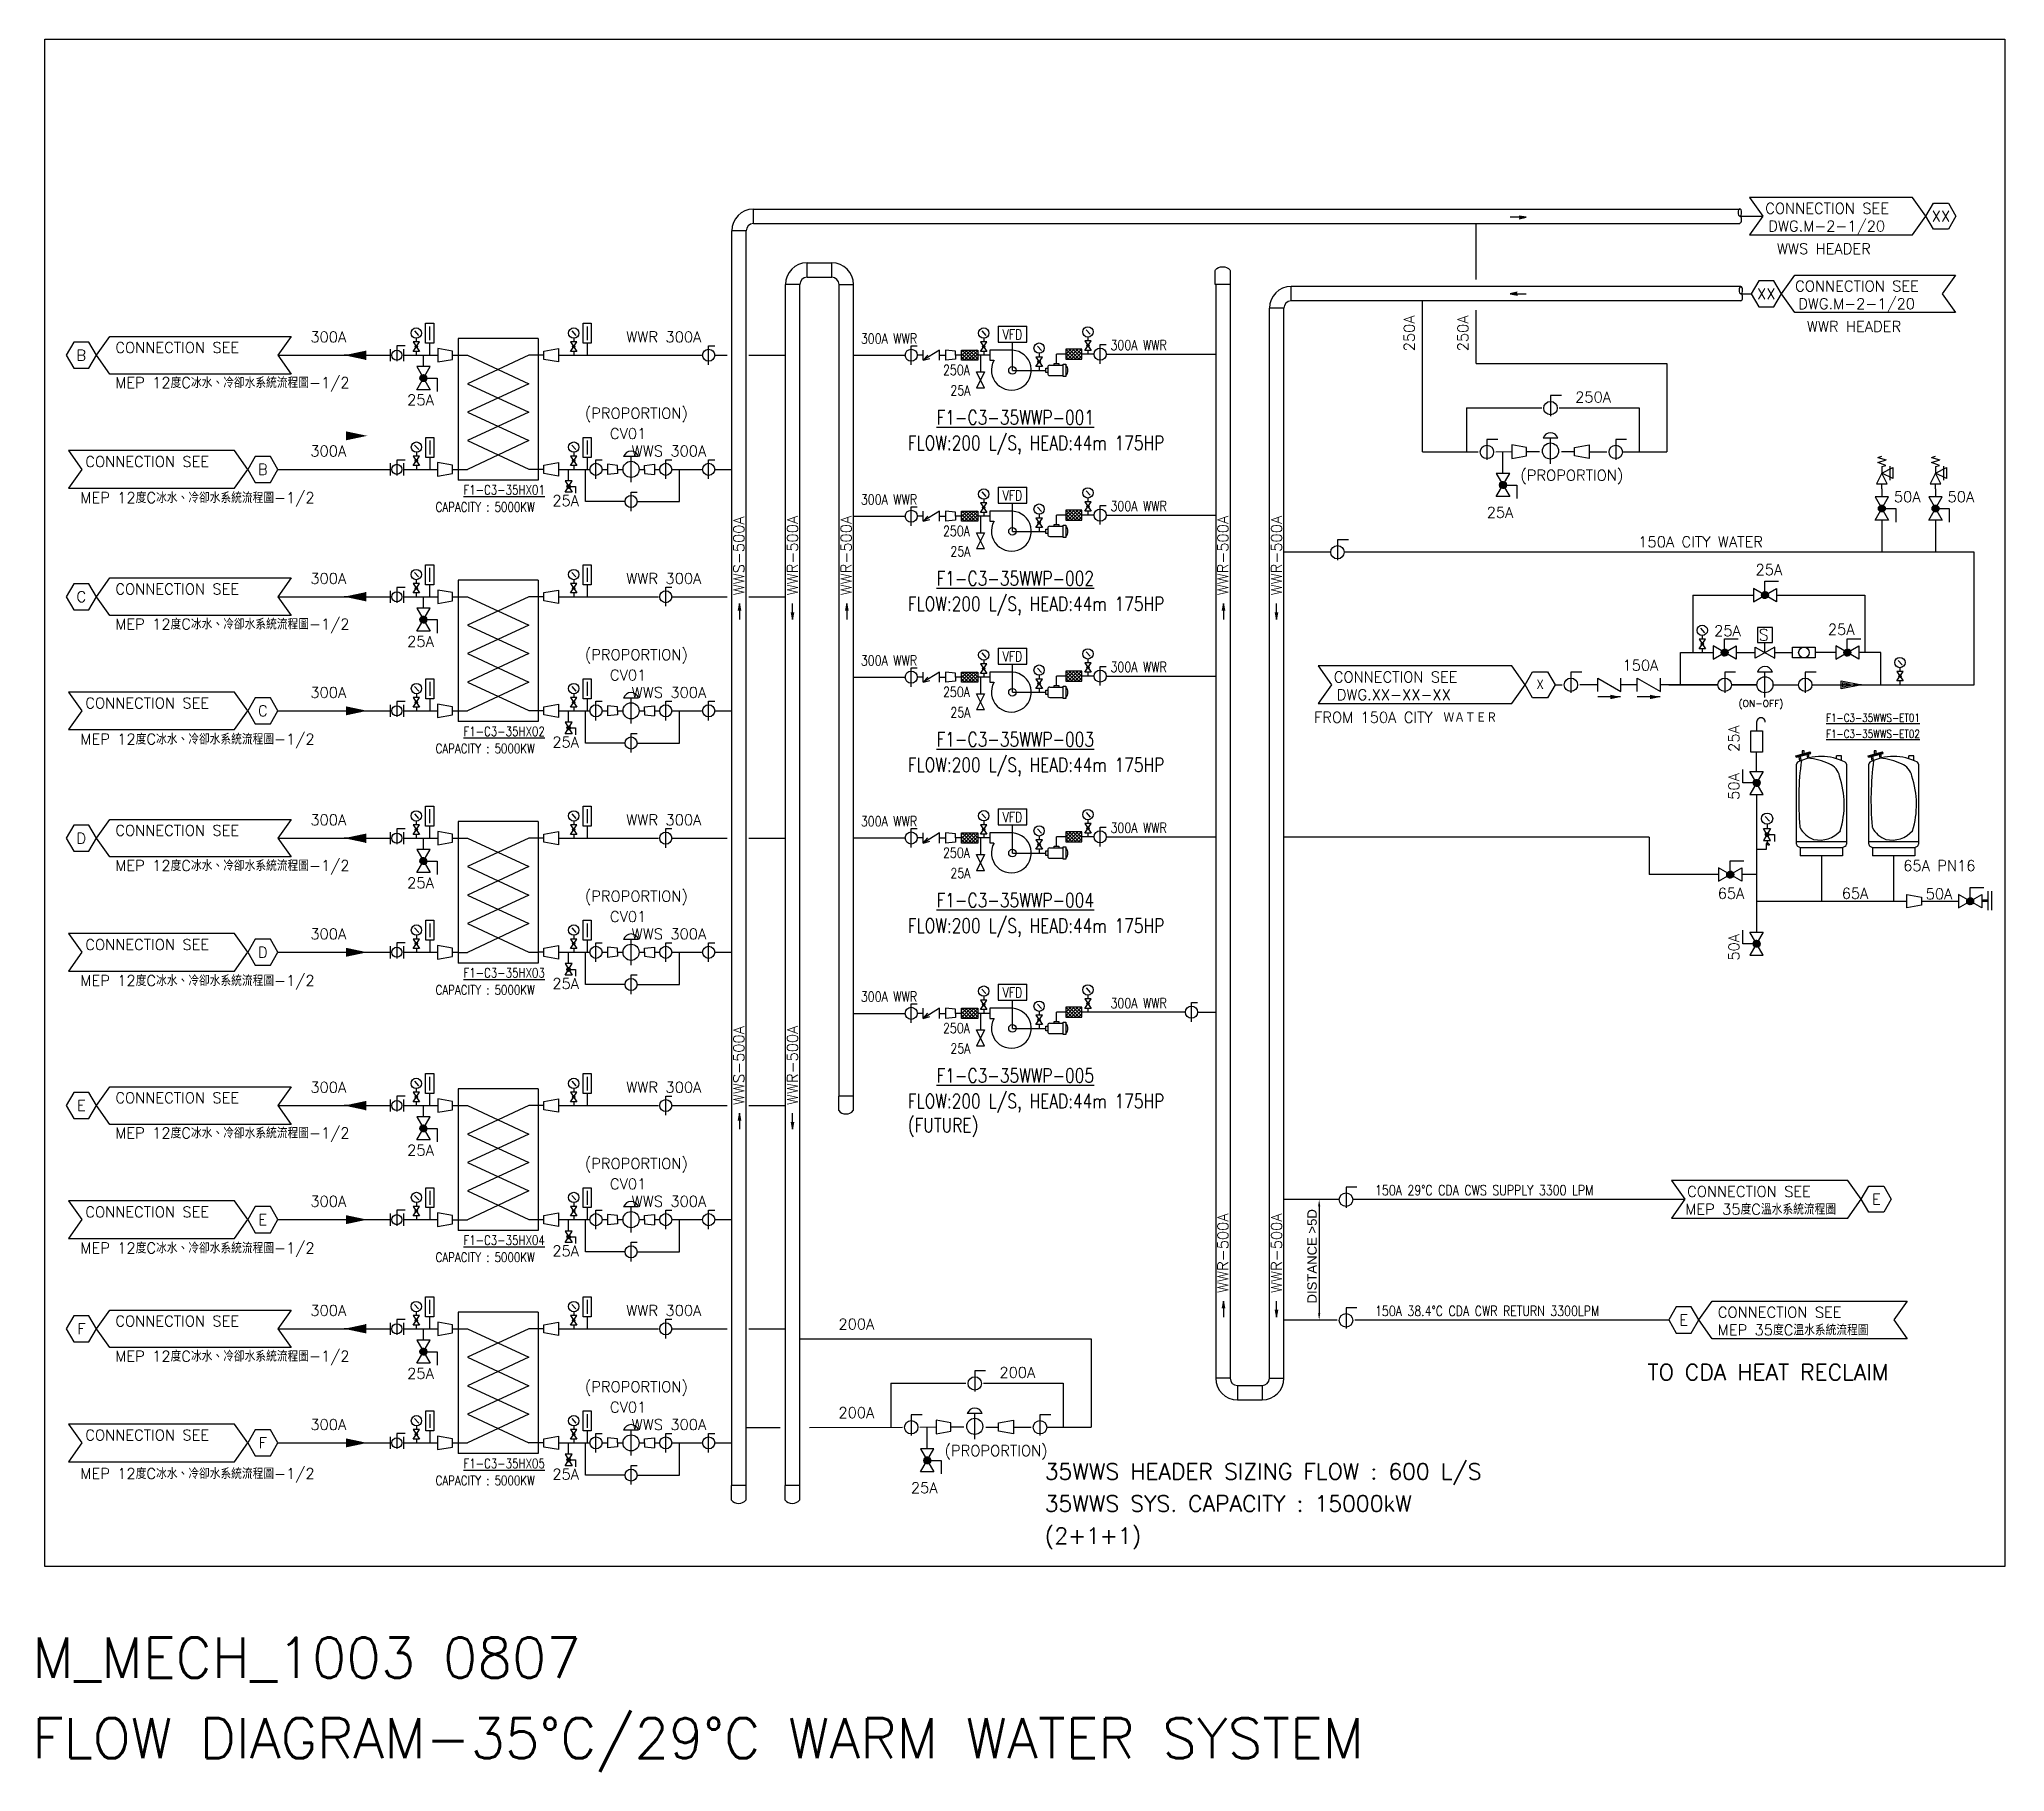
# Model space of a CAD drawing. Header units: millimetres. Extents: x 29 to 762, y -3977 to -3331.
import ezdxf
from ezdxf.enums import TextEntityAlignment as Align

# ---------------------------------------------------------------- set-up
doc = ezdxf.new("R2010")
doc.units = ezdxf.units.MM
for name, color, linetype in [('M-CWTR-TEXT', 7, 'Continuous'), ('M-CWTR-TEXT-CO', 3, 'Continuous'), ('M-CWTR-VAVE', 2, 'Continuous'), ('M-HVAC-EQPM', 22, 'Continuous'), ('M-HVAC-VALVE-FUTURE', 8, 'Continuous'), ('M-MECH-EQU', 138, 'Continuous'), ('M-P-CHR-D-I', 7, 'Continuous'), ('M-P-CWR-D-38.4', 6, 'Continuous'), ('M-P-CWS-D-32.4', 17, 'Continuous'), ('M-P-HWR-D-29', 211, 'Continuous'), ('M-P-HWS-D', 1, 'Continuous'), ('M-P-HWS-D-35', 1, 'Continuous'), ('M-P-RCW', 140, 'Continuous'), ('M-P-TXT2.5', 7, 'Continuous'), ('M-P-VALVE', 7, 'Continuous'), ('M-P-VALVE-II', 252, 'Continuous'), ('TXT3', 246, 'Continuous')]:
    doc.layers.add(name, color=color, linetype=linetype)
doc.styles.add('AA-TXT', font='simplex.shx', dxfattribs={"width": 0.8, "bigfont": 'chineset.shx'})
doc.styles.add('DAYUS', font='ROMANS', dxfattribs={"bigfont": 'DAYUS'})
doc.styles.add('LK-TXT2-P', font='romans.shx', dxfattribs={"width": 0.8, "bigfont": 'chineset.shx'})
doc.styles.add('LK-TXT3-P', font='romans.shx', dxfattribs={"bigfont": 'chineset.shx'})
doc.styles.add('SINO2', font='romans.shx', dxfattribs={"bigfont": 'chineset.shx'})
doc.styles.get("Standard").update_dxf_attribs({"font": 'arial.ttf'})

msp = doc.modelspace()

# ---------------------------------------------------------------- texts
at = {"layer": 'M-CWTR-TEXT', "style": 'AA-TXT', "width": 0.8}
for s, p in [('300A WWR', (335.45, -3444.61)), ('300A WWR', (428.5, -3447.04)), ('250A', (366.07, -3456.33)), ('25A', (368.82, -3463.93)), ('300A WWR', (335.45, -3504.61)), ('300A WWR', (428.5, -3507.04)), ('250A', (366.07, -3516.33)), ('25A', (368.82, -3523.93)), ('300A WWR', (335.45, -3564.61)), ('300A WWR', (428.5, -3567.04)), ('250A', (366.07, -3576.33)), ('25A', (368.82, -3583.93)), ('300A WWR', (335.45, -3624.52)), ('300A WWR', (428.5, -3626.96)), ('250A', (366.07, -3636.25)), ('25A', (368.82, -3643.84)), ('150A 29%%DC CDA CWS SUPPLY 3300 LPM', (527.07, -3762.04)), ('150A 38.4%%DC CDA CWR RETURN 3300LPM', (527.07, -3807.04))]:
    msp.add_text(s, height=3.75, dxfattribs=at).set_placement(p)
at = {"layer": 'M-CWTR-TEXT-CO', "style": 'AA-TXT'}
for s, height, p in [('(PROPORTION)', 4, (232.57, -3472.57)), ('(PROPORTION)', 4, (581.22, -3495.7)), ('(PROPORTION)', 4, (232.57, -3562.57)), ('(ON-OFF)', 2.5, (662.54, -3580.01)), ('(PROPORTION)', 4, (232.57, -3652.57)), ('(PROPORTION)', 4, (232.57, -3752.23)), ('(PROPORTION)', 4, (366.65, -3859.24))]:
    msp.add_text(s, height=height, dxfattribs=at).set_placement(p)
at = {"layer": 'M-CWTR-VAVE', "style": 'LK-TXT2-P'}
for s, p in [('25A', (166.35, -3465.61)), ('CV01', (241.93, -3478.17)), ('25A', (220.46, -3503.15)), ('25A', (166.35, -3555.61)), ('CV01', (241.93, -3568.17)), ('25A', (220.46, -3593.15)), ('25A', (166.35, -3645.61)), ('CV01', (241.93, -3658.17)), ('25A', (220.46, -3683.15)), ('25A', (166.35, -3745.26)), ('CV01', (241.93, -3757.83)), ('25A', (220.46, -3782.8))]:
    msp.add_text(s, height=4, dxfattribs=at).set_placement(p, align=Align.MIDDLE_LEFT)
at = {"layer": 'M-CWTR-VAVE', "style": 'DAYUS'}
msp.add_text('S', height=4.32, dxfattribs=at).set_placement((670.09, -3555.32))
at = {"layer": 'M-HVAC-EQPM', "style": 'AA-TXT', "width": 0.8}
for p in [(388.28, -3443.09), (388.28, -3503.09), (388.28, -3563.09), (388.28, -3623.01)]:
    msp.add_text('VFD', height=3.75, dxfattribs=at).set_placement(p)
at = {"layer": 'M-HVAC-VALVE-FUTURE', "style": 'AA-TXT', "width": 0.8}
for s, p in [('300A WWR', (335.45, -3689.88)), ('VFD', (388.28, -3688.36)), ('300A WWR', (428.5, -3692.31)), ('250A', (366.07, -3701.61)), ('25A', (368.82, -3709.2))]:
    msp.add_text(s, height=3.75, dxfattribs=at).set_placement(p)
at = {"layer": 'M-HVAC-VALVE-FUTURE', "style": 'LK-TXT3-P', "width": 0.8}
for s, height, p in [('%%UF1-C3-35WWP-005', 5.25, (422.34, -3717.38)), ('%%UF1-C3-35HX05', 3.5, (217.69, -3862.01))]:
    msp.add_text(s, height=height, dxfattribs=at).set_placement(p, align=Align.MIDDLE_RIGHT)
at = {"layer": 'M-HVAC-VALVE-FUTURE', "style": 'LK-TXT2-P', "width": 0.8}
for s, height, p in [('FLOW:200 L/S, HEAD:44m 175HP', 5.25, (352.93, -3726.93)), ('(FUTURE)', 5.25, (352.93, -3735.93)), ('CAPACITY : 5000KW', 3.5, (176.96, -3868.37))]:
    msp.add_text(s, height=height, dxfattribs=at).set_placement(p, align=Align.MIDDLE_LEFT)
at = {"layer": 'M-HVAC-VALVE-FUTURE'}
for s, style, p in [('CONNECTION SEE', 'LK-TXT2-P', (57.61, -3810.93)), (' 300A', 'LK-TXT2-P', (127.53, -3806.98)), ('(PROPORTION)', 'AA-TXT', (232.57, -3835.43)), ('CONNECTION SEE', 'LK-TXT2-P', (46.41, -3853.45)), (' 300A', 'LK-TXT2-P', (127.53, -3849.5)), (' WWS 300A', 'LK-TXT2-P', (247.31, -3849.5))]:
    msp.add_text(s, height=4, dxfattribs=dict(at, style=style)).set_placement(p)
at = {"layer": 'M-HVAC-VALVE-FUTURE', "style": 'LK-TXT2-P'}
for p in [(44.92, -3811.82), (112.57, -3854.35)]:
    msp.add_text('F', height=4, dxfattribs=at).set_placement(p, align=Align.MIDDLE)
for s, p in [('25A', (166.35, -3828.47)), ('CV01', (241.93, -3841.03)), ('25A', (220.46, -3866.01))]:
    msp.add_text(s, height=4, dxfattribs=at).set_placement(p, align=Align.MIDDLE_LEFT)
at = {"layer": 'M-P-TXT2.5', "style": 'LK-TXT2-P'}
for s, p in [('CONNECTION SEE', (672.49, -3396.21)), ('DWG.M-2-1/20', (673.62, -3402.81)), ('WWS HEADER', (676.87, -3411.25)), ('CONNECTION SEE', (683.64, -3425.16)), ('DWG.M-2-1/20', (684.77, -3431.76)), (' 300A', (127.53, -3444.12)), (' WWR 300A', (245.31, -3444.12)), ('WWR HEADER', (688.01, -3440.2)), ('CONNECTION SEE', (57.61, -3448.07)), ('MEP 12度C冰水、冷卻水系統流程圖-1/2', (57.61, -3461.17)), (' 300A', (127.53, -3486.65)), (' WWS 300A', (247.31, -3486.65)), ('CONNECTION SEE', (46.41, -3490.6)), ('MEP 12度C冰水、冷卻水系統流程圖-1/2', (44.6, -3504.04)), (' 300A', (127.53, -3534.12)), (' WWR 300A', (245.31, -3534.12)), ('CONNECTION SEE', (57.61, -3538.07)), ('MEP 12度C冰水、冷卻水系統流程圖-1/2', (57.61, -3551.17)), ('CONNECTION SEE', (511.69, -3570.88)), (' 300A', (127.53, -3576.65)), (' WWS 300A', (247.31, -3576.65)), ('DWG.XX-XX-XX', (512.81, -3577.48)), ('CONNECTION SEE', (46.41, -3580.6)), ('FROM 150A CITY\u3000ＷＡＴＥＲ', (504.35, -3585.92)), ('MEP 12度C冰水、冷卻水系統流程圖-1/2', (44.6, -3594.04)), ('CONNECTION SEE', (57.61, -3628.07)), (' 300A', (127.53, -3624.12)), (' WWR 300A', (245.31, -3624.12)), ('MEP 12度C冰水、冷卻水系統流程圖-1/2', (57.61, -3641.17)), ('CONNECTION SEE', (46.41, -3670.6)), (' 300A', (127.53, -3666.65)), (' WWS 300A', (247.31, -3666.65)), ('MEP 12度C冰水、冷卻水系統流程圖-1/2', (44.6, -3684.04)), (' 300A', (127.53, -3723.78)), (' WWR 300A', (245.31, -3723.78)), ('CONNECTION SEE', (57.61, -3727.73)), ('MEP 12度C冰水、冷卻水系統流程圖-1/2', (57.61, -3740.83)), (' 300A', (127.53, -3766.3)), (' WWS 300A', (247.31, -3766.3)), ('MEP 35度C溫水系統流程圖', (642.72, -3769.25)), ('CONNECTION SEE', (643.38, -3762.65)), ('CONNECTION SEE', (46.41, -3770.25)), ('MEP 12度C冰水、冷卻水系統流程圖-1/2', (44.6, -3783.7)), (' WWR 300A', (245.31, -3806.98)), ('CONNECTION SEE', (654.81, -3807.65)), ('MEP 35度C溫水系統流程圖', (654.81, -3814.25)), ('MEP 12度C冰水、冷卻水系統流程圖-1/2', (57.61, -3824.03)), ('MEP 12度C冰水、冷卻水系統流程圖-1/2', (44.6, -3867.79))]:
    msp.add_text(s, height=4, dxfattribs=at).set_placement(p)
for s, p in [('XX', (737.98, -3397.1)), ('XX', (672.89, -3426.05)), ('B', (44.92, -3448.96)), ('250A', (608.34, -3464.54)), ('B', (112.57, -3491.49)), ('C', (44.92, -3538.96)), ('Ｘ', (588.6, -3571.78)), ('C', (112.57, -3581.49)), ('D', (44.92, -3628.96)), ('65A PN16', (737.36, -3639.2)), ('65A', (659.76, -3649.52)), ('65A', (705.97, -3649.52)), ('50A', (737.25, -3649.7)), ('D', (112.57, -3671.49)), ('E', (44.92, -3728.62)), ('E', (713.87, -3763.54)), ('E', (112.57, -3771.14)), ('200A', (333.77, -3810.08)), ('E', (642.12, -3808.54)), ('200A', (393.77, -3828.07)), ('200A', (333.77, -3843.07))]:
    msp.add_text(s, height=4, dxfattribs=at).set_placement(p, align=Align.MIDDLE)
at = {"layer": 'M-P-TXT2.5'}
for s, rotation, style, p in [('250A', 90, 'LK-TXT2-P', (539.83, -3440.8)), ('250A', 90, 'LK-TXT2-P', (559.83, -3440.8)), ('25A', 90.00001, 'SINO2', (660.82, -3591.83)), ('50A', 90.00001, 'SINO2', (660.82, -3609.7)), ('50A', 90.00001, 'SINO2', (660.82, -3669.63))]:
    msp.add_text(s, height=4, rotation=rotation, dxfattribs=dict(at, style=style)).set_placement(p, align=Align.MIDDLE)
at = {"layer": 'M-P-TXT2.5', "style": 'LK-TXT2-P', "width": 0.8}
for s, height, p in [('FLOW:200 L/S, HEAD:44m 175HP', 5.25, (352.93, -3481.65)), ('CAPACITY : 5000KW', 3.5, (176.96, -3505.52)), ('FLOW:200 L/S, HEAD:44m 175HP', 5.25, (352.93, -3541.65)), ('CAPACITY : 5000KW', 3.5, (176.96, -3595.52)), ('FLOW:200 L/S, HEAD:44m 175HP', 5.25, (352.93, -3601.65)), ('FLOW:200 L/S, HEAD:44m 175HP', 5.25, (352.93, -3661.57)), ('CAPACITY : 5000KW', 3.5, (176.96, -3685.52)), ('CAPACITY : 5000KW', 3.5, (176.96, -3785.17))]:
    msp.add_text(s, height=height, dxfattribs=at).set_placement(p, align=Align.MIDDLE_LEFT)
at = {"layer": 'M-P-TXT2.5', "style": 'SINO2'}
for s, rotation, p in [('50A', 359.99999, (720.45, -3501.72)), ('50A', 359.99999, (740.45, -3501.72)), ('WWS-500A', 90, (289.97, -3538.47)), ('WWR-500A', 90, (309.97, -3538.47)), ('WWR-500A', 90, (329.97, -3538.47)), ('WWR-500A', 90, (470.36, -3538.47)), ('WWR-500A', 90, (490.36, -3538.47)), ('150A CITY WATER', 359.99999, (625.17, -3518.5)), ('25A', 359.99999, (668.88, -3528.87)), ('25A', 359.99999, (653.44, -3551.65)), ('25A', 359.99999, (695.82, -3551.12)), ('150A', 359.99999, (619.3, -3564.52)), ('WWS-500A', 90, (289.97, -3728.47)), ('WWR-500A', 90, (309.97, -3728.47)), ('WWR-500A', 90, (470.36, -3798.47)), ('WWR-500A', 90, (490.36, -3798.47))]:
    msp.add_text(s, height=4, rotation=rotation, dxfattribs=at).set_placement(p, align=Align.MIDDLE_LEFT)
at = {"layer": 'M-P-TXT2.5', "style": 'LK-TXT2-P'}
for s, height, p in [('25A', 4, (568.68, -3507.52)), ('25A', 4, (354.11, -3871.06)), ('M_MECH_1003 0807', 15, (26.69, -3934.4)), ('FLOW DIAGRAM-35%%DC/29%%DC WARM WATER SYSTEM', 15, (26.69, -3964.4))]:
    msp.add_text(s, height=height, dxfattribs=at).set_placement(p, align=Align.MIDDLE_LEFT)
at = {"layer": 'M-P-TXT2.5', "color": 50, "style": 'LK-TXT2-P'}
for s, p in [('TO CDA HEAT RECLAIM', (628.66, -3830.98)), ('35WWS HEADER SIZING FLOW : 600 L/S', (403.96, -3867.97)), ('35WWS SYS. CAPACITY : 15000kW', (403.96, -3879.97)), ('(2+1+1)', (403.96, -3891.97))]:
    msp.add_text(s, height=6, dxfattribs=at).set_placement(p)
at = {"layer": 'M-P-TXT2.5', "insert": (503.62, -3784.8), "char_height": 3.5, "attachment_point": 5, "rotation": 90}
msp.add_mtext('DISTANCE >5D', dxfattribs=at)
at = {"layer": 'TXT3', "style": 'LK-TXT3-P', "width": 0.8}
for s, height, p in [('%%UF1-C3-35WWP-001', 5.25, (422.34, -3472.11)), ('%%UF1-C3-35HX01', 3.5, (217.69, -3499.15)), ('%%UF1-C3-35WWP-002', 5.25, (422.34, -3532.11)), ('%%UF1-C3-35HX02', 3.5, (217.69, -3589.15)), ('%%UF1-C3-35WWS-ET01', 3, (730.13, -3584.09)), ('%%UF1-C3-35WWS-ET02', 3, (730.13, -3590.09)), ('%%UF1-C3-35WWP-003', 5.25, (422.34, -3592.11)), ('%%UF1-C3-35WWP-004', 5.25, (422.34, -3652.02)), ('%%UF1-C3-35HX03', 3.5, (217.69, -3679.15)), ('%%UF1-C3-35HX04', 3.5, (217.69, -3778.81))]:
    msp.add_text(s, height=height, dxfattribs=at).set_placement(p, align=Align.MIDDLE_RIGHT)

# ---------------------------------------------------------------- blocks, each defined once
blk = doc.blocks.new('A$C3098fb8b')
at = {"linetype": 'Continuous'}
for p, q in [((-8.62, 30.51), (-8.62, 0)), ((8.62, 30.51), (-8.62, 30.51)), ((8.62, 30.51), (8.62, 0)), ((-9.87, 26.92), (-8.62, 26.92)), ((-8.62, 26.92), (-6.63, 26.92)), ((6.63, 26.93), (-6.63, 20.78)), ((-6.63, 26.92), (6.63, 20.78)), ((8.62, 26.92), (6.63, 26.92)), ((9.87, 26.92), (8.62, 26.92)), ((6.63, 20.78), (-6.63, 14.65)), ((-6.63, 20.78), (6.63, 14.65)), ((6.63, 14.65), (-6.63, 8.51)), ((-6.63, 14.65), (6.63, 8.51)), ((6.63, 8.51), (-6.63, 2.3)), ((-6.63, 8.51), (6.63, 2.36)), ((-9.87, 2.31), (-8.62, 2.31)), ((-8.62, 2.3), (-6.63, 2.3)), ((8.62, 0), (-8.62, 0)), ((8.62, 2.3), (6.63, 2.3)), ((9.87, 2.31), (8.62, 2.31))]:
    blk.add_line(p, q, dxfattribs=at)
blk = doc.blocks.new('THERMOMETER')
for p, q in [((-0.38, 1.13), (-0.38, 3.01)), ((-0.38, 3.01), (0.38, 3.01)), ((0, 2.72), (0, 1.41)), ((0.38, 3.01), (0.38, 1.13)), ((0.38, 1.13), (-0.38, 1.13)), ((0, 1.13), (0, 0))]:
    blk.add_line(p, q)
blk = doc.blocks.new('PG-69')
h = blk.add_hatch(color=256)
h.dxf.hatch_style = 1
edge = h.paths.add_edge_path()
edge.add_arc((0, 1.06), 0.15, 0, 360)
for p, q in [((-0.22, 3.02), (0.28, 2.46)), ((0, 2.12), (0, 1.65)), ((0, 0.47), (0, 0))]:
    blk.add_line(p, q)
blk.add_lwpolyline([(0.4, 1.65), (-0.4, 1.65), (0.4, 0.47), (-0.4, 0.47)], close=True)
for centre, radius in [((0, 2.76), 0.642), ((0, 1.06), 0.15)]:
    blk.add_circle(centre, radius)
blk = doc.blocks.new('球塞閥')
h = blk.add_hatch()
h.set_pattern_fill('ANSI31', color=0, scale=0.185185, angle=90, style=0)
h.set_pattern_definition([(45, (-172.859326, -857.314322), (0.0173251234, -0.0173251234), [])])
edge = h.paths.add_edge_path()
edge.add_arc((0, 0), 0.648, 0, 360)
at = {"color": 0}
blk.add_lwpolyline([(0, 0), (-2.58, 0), (-2.58, 2.52)], dxfattribs=at)
blk.add_lwpolyline([(-1.25, -2.15), (1.25, -2.15), (-1.25, 2.15), (1.25, 2.15)], close=True, dxfattribs=at)
blk.add_circle((0, 0), 0.648, dxfattribs=at)
blk = doc.blocks.new('BV-69')
for p, q in [((0, 0.75), (0, -0.75)), ((1.6375, 0.75), (1.6375, -0.75))]:
    blk.add_line(p, q)
blk.add_lwpolyline([(1.83125, 1.1625), (0.81875, 1.1625), (0.81875, -0.75)])
blk.add_circle((0.81875, 0), 0.625)
blk = doc.blocks.new('15A-12')
blk.add_lwpolyline([(19, 10.5), (0, 10.5), (0, -10.5), (19, -10.5, 0.114945), (20.4, -10.2, 0.453355), (20.4, 10.2, 0.114945)], format="xyb", close=True)
blk = doc.blocks.new('SQUARE', base_point=(4.37, 5.22))
for p, q in [((4.37, 4.72), (4.37, 5.72)), ((4.37, 5.72), (5.37, 5.72)), ((5.37, 5.72), (5.37, 4.72)), ((5.37, 4.72), (4.37, 4.72))]:
    blk.add_line(p, q)
blk = doc.blocks.new('15A-2')
at = {"extrusion": (0, 0, -1)}
blk.add_ellipse((0, 5.25), major_axis=(0, -5.25), ratio=0.4761905, dxfattribs=at)
blk.add_ellipse((0, -5.25), major_axis=(0, 5.25), ratio=0.4761905, start_param=3.1415927, end_param=6.2831853)
blk = doc.blocks.new('PRESSURE GAUGE')
at = {"layer": 'M-P-VALVE'}
h = blk.add_hatch(dxfattribs=at)
h.set_pattern_fill('ANSI31', color=0, scale=0.088889, angle=90, style=0)
h.set_pattern_definition([(45, (-82.797948, -412.047607), (0.00831605924, -0.00831605924), [])])
edge = h.paths.add_edge_path()
edge.add_arc((0.17, 2.53), 0.311, 0, 360)
at = {"layer": 'M-P-VALVE', "color": 0}
for p, q in [((-0.16, 5.62), (0.6, 4.78)), ((0.17, 4.27), (0.17, 3.56)), ((0, 0.95), (0, 0)), ((0.17, 2.53), (1.41, 2.53)), ((0.17, 1.5), (0.17, 1.03)), ((0.17, 1.5), (0.17, 1.07)), ((0.31, 1.09), (0.31, 1.09)), ((1.41, 2.53), (1.41, 1.32))]:
    blk.add_line(p, q, dxfattribs=at)
blk.add_lwpolyline([(-0.43, 3.56), (0.77, 3.56), (-0.43, 1.5), (0.77, 1.5)], close=True, dxfattribs=at)
for centre, radius in [((0.17, 5.23), 0.963), ((0.17, 2.53), 0.311)]:
    blk.add_circle(centre, radius, dxfattribs=at)
blk.add_arc((0.21, 0.9), 0.215, 62.4147, 166.0443, dxfattribs=at)
at = {"layer": 'M-P-VALVE', "color": 0, "extrusion": (0, 0, -1)}
blk.add_ellipse((0.36, 0.9), major_axis=(-0.157, 0.18), ratio=0.556224, start_param=0.750693, end_param=5.899685, dxfattribs=at)
blk = doc.blocks.new('A$C6f3239af')
for p, q in [((-6.38, 24.83), (-2.75, 25.78)), ((-6.28, 24.45), (-6.38, 24.83)), ((-2.7, 25.58), (-6.33, 24.64)), ((-6.28, 24.45), (-2.65, 25.39)), ((-5.33, 23.5), (-5.52, 24.58)), ((-4.99, 23.65), (-5.18, 24.73)), ((-4.81, 26.1), (-4.81, 25.3)), ((-4.32, 26.1), (-4.81, 26.1)), ((-4.32, 25.43), (-4.32, 26.1)), ((-3.36, 24.22), (-3.53, 25.16)), ((-3.01, 24.31), (-3.17, 25.25)), ((-2.65, 25.39), (-2.75, 25.78)), ((4.99, 24.84), (3.76, 24.84)), ((3.76, 24.1), (3.76, 24.84)), ((4.99, 23.65), (4.99, 24.84)), ((-6.2, 2.84), (-6.2, 22.73)), ((6.2, 22.73), (6.2, 2.84)), ((-6.2, 3.56), (6.2, 3.56)), ((-5.26, 2.03), (-5.26, 0)), ((-5.26, 2.03), (5.26, 2.03)), ((5.26, 0), (-5.26, 0)), ((5.26, 2.03), (5.26, 0))]:
    blk.add_line(p, q)
for centre, radius, start, end in [((0, 11.88), 12.79, 62.5229, 117.4771), ((-5.65, 22.73), 0.555, 117.4771, 180), ((70.05, 13.71), 75.69, 172.4515, 184.9072), ((-4.5, 9.33), 14.93, 64.4413, 85.6278), ((0.51, 18.97), 4.09, 10.9458, 69.4361), ((-16.42, 12.71), 22.09, 342.9077, 18.5676), ((5.65, 22.73), 0.555, 0, 62.5229), ((-4.64, 7.3), 0.729, 184.9072, 206.7416), ((-0.08, 9.6), 5.84, 206.7416, 251.6227), ((-0.42, 10.69), 6.8, 257.2964, 318.9156), ((-5.65, 2.84), 0.555, 180, 242.5229), ((0, 13.7), 12.79, 242.5229, 245.7207), ((0, 13.7), 12.79, 294.2793, 297.4771), ((5.65, 2.84), 0.555, 297.4771, 0)]:
    blk.add_arc(centre, radius, start, end)
blk = doc.blocks.new('逆止閥')
at = {"layer": 'M-P-VALVE-II', "color": 0}
blk.add_line((2.18, -4.24), (2.18, 0), dxfattribs=at)
blk.add_lwpolyline([(1.16, 0), (-1.34, 0), (1.16, -4.3), (-1.34, -4.3)], dxfattribs=at)
blk.add_lwpolyline([(2.18, -4.24, 0, 0.828, 0), (2.18, -2.34, 0.828, 0.828, 0)], format="xyseb", dxfattribs=at)

# ---------------------------------------------------------------- hatches: boundary and pattern name
at = {"layer": 'M-CWTR-VAVE'}
h = msp.add_hatch(dxfattribs=at)
h.set_pattern_fill('ANSI37', color=256, scale=7.5, style=0)
h.set_pattern_definition([(45, (-5.0893, -3981.0181), (-0.6629126, 0.6629126), []), (135, (-5.0893, -3981.0181), (-0.6629126, -0.6629126), [])])
h.paths.add_polyline_path([(372.98, -3447.09), (378.98, -3447.09), (378.98, -3450.84), (372.98, -3450.84)])
h = msp.add_hatch(dxfattribs=at)
h.set_pattern_fill('ANSI37', color=256, scale=7.5, style=0)
h.set_pattern_definition([(135, (795.8564, -3980.5962), (0.6629126, 0.6629126), []), (45, (795.8564, -3980.5962), (0.6629126, -0.6629126), [])])
h.paths.add_polyline_path([(417.79, -3446.66), (411.79, -3446.66), (411.79, -3450.42), (417.79, -3450.42)])
h = msp.add_hatch(dxfattribs=at)
h.set_pattern_fill('ANSI37', color=256, scale=7.5, style=0)
h.set_pattern_definition([(45, (-5.0893, -4041.0181), (-0.6629126, 0.6629126), []), (135, (-5.0893, -4041.0181), (-0.6629126, -0.6629126), [])])
h.paths.add_polyline_path([(372.98, -3507.09), (378.98, -3507.09), (378.98, -3510.84), (372.98, -3510.84)])
h = msp.add_hatch(dxfattribs=at)
h.set_pattern_fill('ANSI37', color=256, scale=7.5, style=0)
h.set_pattern_definition([(135, (795.8564, -4040.5962), (0.6629126, 0.6629126), []), (45, (795.8564, -4040.5962), (0.6629126, -0.6629126), [])])
h.paths.add_polyline_path([(417.79, -3506.66), (411.79, -3506.66), (411.79, -3510.42), (417.79, -3510.42)])
h = msp.add_hatch(dxfattribs=at)
h.set_pattern_fill('ANSI37', color=256, scale=7.5, style=0)
h.set_pattern_definition([(45, (-5.0893, -4101.0181), (-0.6629126, 0.6629126), []), (135, (-5.0893, -4101.0181), (-0.6629126, -0.6629126), [])])
h.paths.add_polyline_path([(372.98, -3567.09), (378.98, -3567.09), (378.98, -3570.84), (372.98, -3570.84)])
h = msp.add_hatch(dxfattribs=at)
h.set_pattern_fill('ANSI37', color=256, scale=7.5, style=0)
h.set_pattern_definition([(135, (795.8564, -4100.5962), (0.6629126, 0.6629126), []), (45, (795.8564, -4100.5962), (0.6629126, -0.6629126), [])])
h.paths.add_polyline_path([(417.79, -3566.66), (411.79, -3566.66), (411.79, -3570.42), (417.79, -3570.42)])
h = msp.add_hatch(dxfattribs=at)
h.set_pattern_fill('ANSI37', color=256, scale=7.5, style=0)
h.set_pattern_definition([(45, (-5.0893, -4160.9338), (-0.6629126, 0.6629126), []), (135, (-5.0893, -4160.9338), (-0.6629126, -0.6629126), [])])
h.paths.add_polyline_path([(372.98, -3627), (378.98, -3627), (378.98, -3630.76), (372.98, -3630.76)])
h = msp.add_hatch(dxfattribs=at)
h.set_pattern_fill('ANSI37', color=256, scale=7.5, style=0)
h.set_pattern_definition([(135, (795.8564, -4160.5119), (0.6629126, 0.6629126), []), (45, (795.8564, -4160.5119), (0.6629126, -0.6629126), [])])
h.paths.add_polyline_path([(417.79, -3626.58), (411.79, -3626.58), (411.79, -3630.34), (417.79, -3630.34)])
at = {"layer": 'M-HVAC-VALVE-FUTURE'}
h = msp.add_hatch(dxfattribs=at)
h.set_pattern_fill('ANSI37', color=256, scale=7.5, style=0)
h.set_pattern_definition([(45, (-5.0893, -4226.2891), (-0.6629126, 0.6629126), []), (135, (-5.0893, -4226.2891), (-0.6629126, -0.6629126), [])])
h.paths.add_polyline_path([(372.98, -3692.36), (378.98, -3692.36), (378.98, -3696.11), (372.98, -3696.11)])
h = msp.add_hatch(dxfattribs=at)
h.set_pattern_fill('ANSI37', color=256, scale=7.5, style=0)
h.set_pattern_definition([(135, (795.8564, -4225.8672), (0.6629126, 0.6629126), []), (45, (795.8564, -4225.8672), (0.6629126, -0.6629126), [])])
h.paths.add_polyline_path([(417.79, -3691.94), (411.79, -3691.94), (411.79, -3695.69), (417.79, -3695.69)])

# ---------------------------------------------------------------- linework, layer by layer
at = {"layer": 'DefPoints'}
for points in [[(31.33, -3331.2), (761.73, -3331.2), (761.73, -3900.38), (31.33, -3900.38)], [(31.33, -3331.2), (761.73, -3331.2), (761.73, -3900.38), (31.33, -3900.38)], [(761.73, -3900.38), (31.33, -3900.38), (31.33, -3331.2), (761.73, -3331.2)]]:
    msp.add_lwpolyline(points, close=True, dxfattribs=at)
at = {"layer": 'M-CWTR-VAVE'}
for p, q in [((278.72, -3445.41), (280.98, -3445.41)), ((278.72, -3452.52), (278.72, -3445.41)), ((354.22, -3445.41), (356.48, -3445.41)), ((354.22, -3452.52), (354.22, -3445.41)), ((358.72, -3450.84), (358.72, -3447.09)), ((364.72, -3447.09), (358.72, -3450.84)), ((358.72, -3450.84), (360.39, -3448.92)), ((364.72, -3450.84), (364.72, -3447.09)), ((366.97, -3447.09), (366.97, -3450.84)), ((370.73, -3447.46), (366.97, -3447.09)), ((370.73, -3448.96), (370.73, -3447.46)), ((370.73, -3448.96), (370.73, -3450.47)), ((372.98, -3447.09), (378.98, -3447.09)), ((372.98, -3450.84), (372.98, -3447.09)), ((378.98, -3447.09), (378.98, -3450.84)), ((417.79, -3446.66), (411.79, -3446.66)), ((411.79, -3446.66), (411.79, -3450.42)), ((417.79, -3450.42), (417.79, -3446.66)), ((424.61, -3444.99), (426.87, -3444.99)), ((424.61, -3452.1), (424.61, -3444.99)), ((358.72, -3450.84), (361.18, -3450.18)), ((370.73, -3450.47), (366.97, -3450.84)), ((378.98, -3450.84), (372.98, -3450.84)), ((381.58, -3455.17), (378.58, -3461.17)), ((381.58, -3461.17), (378.58, -3455.17)), ((378.58, -3455.17), (381.58, -3455.17)), ((404.39, -3453.75), (405.08, -3453.75)), ((404.39, -3455.43), (404.39, -3453.75)), ((405.08, -3455.43), (404.39, -3455.43)), ((405.08, -3453.42), (405.08, -3455.76)), ((405.83, -3452.67), (410.86, -3452.67)), ((405.83, -3456.51), (410.86, -3456.51)), ((407.5, -3451.99), (409.18, -3451.99)), ((407.5, -3452.67), (407.5, -3451.99)), ((409.18, -3451.99), (409.18, -3452.67)), ((411.79, -3450.42), (417.79, -3450.42)), ((381.58, -3461.17), (378.58, -3461.17)), ((595.24, -3479.91), (589.67, -3479.91)), ((592.46, -3489.39), (592.46, -3479.91)), ((226.54, -3495.71), (226.54, -3491.49)), ((236.72, -3487.93), (238.98, -3487.93)), ((236.72, -3495.05), (236.72, -3487.93)), ((241.04, -3489.61), (241.04, -3493.37)), ((244.8, -3489.99), (241.04, -3489.61)), ((244.8, -3492.99), (241.04, -3493.37)), ((244.8, -3491.49), (244.8, -3489.99)), ((244.8, -3491.49), (244.8, -3492.99)), ((252.59, -3486.75), (247.02, -3486.75)), ((249.8, -3496.23), (249.8, -3486.75)), ((254.8, -3489.99), (258.56, -3489.61)), ((254.8, -3491.49), (254.8, -3489.99)), ((254.8, -3491.49), (254.8, -3492.99)), ((254.8, -3492.99), (258.56, -3493.37)), ((258.56, -3489.61), (258.56, -3493.37)), ((262.72, -3487.93), (264.98, -3487.93)), ((262.72, -3495.05), (262.72, -3487.93)), ((278.72, -3487.93), (280.98, -3487.93)), ((278.72, -3495.05), (278.72, -3487.93)), ((714.49, -3487.01), (715.92, -3486.58)), ((714.49, -3487.01), (717.6, -3488)), ((714.49, -3488.99), (717.6, -3488)), ((717.39, -3489.99), (714.49, -3488.99)), ((715.94, -3490.43), (717.39, -3489.99)), ((715.94, -3490.43), (715.94, -3492.86)), ((718.98, -3490.32), (718.98, -3495.56)), ((734.49, -3487.01), (735.92, -3486.58)), ((734.49, -3487.01), (737.6, -3488)), ((734.49, -3488.99), (737.6, -3488)), ((737.39, -3489.99), (734.49, -3488.99)), ((735.94, -3490.43), (737.39, -3489.99)), ((735.94, -3490.43), (735.94, -3492.86)), ((738.98, -3490.32), (738.98, -3495.56)), ((249.8, -3499.93), (252.06, -3499.93)), ((249.8, -3507.05), (249.8, -3499.93)), ((715.94, -3498.78), (715.94, -3496.91)), ((715.94, -3498.78), (715.94, -3501.77)), ((735.94, -3498.78), (735.94, -3496.91)), ((735.94, -3498.78), (735.94, -3501.77)), ((354.22, -3505.41), (356.48, -3505.41)), ((354.22, -3512.52), (354.22, -3505.41)), ((358.72, -3510.84), (358.72, -3507.09)), ((364.72, -3507.09), (358.72, -3510.84)), ((364.72, -3510.84), (364.72, -3507.09)), ((366.97, -3507.09), (366.97, -3510.84)), ((370.73, -3507.46), (366.97, -3507.09)), ((370.73, -3508.96), (370.73, -3507.46)), ((372.98, -3507.09), (378.98, -3507.09)), ((372.98, -3510.84), (372.98, -3507.09)), ((378.98, -3507.09), (378.98, -3510.84)), ((417.79, -3506.66), (411.79, -3506.66)), ((411.79, -3506.66), (411.79, -3510.42)), ((417.79, -3510.42), (417.79, -3506.66)), ((424.61, -3504.99), (426.87, -3504.99)), ((424.61, -3512.1), (424.61, -3504.99)), ((358.72, -3510.84), (360.39, -3508.92)), ((358.72, -3510.84), (361.18, -3510.18)), ((370.73, -3510.47), (366.97, -3510.84)), ((370.73, -3508.96), (370.73, -3510.47)), ((378.98, -3510.84), (372.98, -3510.84)), ((381.58, -3515.17), (378.58, -3521.17)), ((381.58, -3521.17), (378.58, -3515.17)), ((378.58, -3515.17), (381.58, -3515.17)), ((404.39, -3513.75), (405.08, -3513.75)), ((404.39, -3515.43), (404.39, -3513.75)), ((405.08, -3515.43), (404.39, -3515.43)), ((405.08, -3513.42), (405.08, -3515.76)), ((405.83, -3512.67), (410.86, -3512.67)), ((407.5, -3511.99), (409.18, -3511.99)), ((407.5, -3512.67), (407.5, -3511.99)), ((409.18, -3511.99), (409.18, -3512.67)), ((411.79, -3510.42), (417.79, -3510.42)), ((381.58, -3521.17), (378.58, -3521.17)), ((405.83, -3516.51), (410.86, -3516.51)), ((262.72, -3535.41), (264.98, -3535.41)), ((262.72, -3542.52), (262.72, -3535.41)), ((672.38, -3559.77), (672.38, -3556.02)), ((354.22, -3565.41), (356.48, -3565.41)), ((354.22, -3572.52), (354.22, -3565.41)), ((358.72, -3570.84), (358.72, -3567.09)), ((364.72, -3567.09), (358.72, -3570.84)), ((364.72, -3570.84), (364.72, -3567.09)), ((366.97, -3567.09), (366.97, -3570.84)), ((370.73, -3567.46), (366.97, -3567.09)), ((372.98, -3567.09), (378.98, -3567.09)), ((372.98, -3570.84), (372.98, -3567.09)), ((378.98, -3567.09), (378.98, -3570.84)), ((417.79, -3566.66), (411.79, -3566.66)), ((411.79, -3566.66), (411.79, -3570.42)), ((417.79, -3570.42), (417.79, -3566.66)), ((424.61, -3564.99), (426.87, -3564.99)), ((424.61, -3572.1), (424.61, -3564.99)), ((675.16, -3567.04), (669.6, -3567.04)), ((672.38, -3576.52), (672.38, -3567.04)), ((358.72, -3570.84), (360.39, -3568.92)), ((358.72, -3570.84), (361.18, -3570.18)), ((370.73, -3570.47), (366.97, -3570.84)), ((370.73, -3568.96), (370.73, -3567.46)), ((370.73, -3568.96), (370.73, -3570.47)), ((378.98, -3570.84), (372.98, -3570.84)), ((404.39, -3573.75), (405.08, -3573.75)), ((404.39, -3575.43), (404.39, -3573.75)), ((405.08, -3573.42), (405.08, -3575.76)), ((405.83, -3572.67), (410.86, -3572.67)), ((407.5, -3571.99), (409.18, -3571.99)), ((407.5, -3572.67), (407.5, -3571.99)), ((409.18, -3571.99), (409.18, -3572.67)), ((411.79, -3570.42), (417.79, -3570.42)), ((614.32, -3571.78), (614.4, -3571.78)), ((614.32, -3571.78), (614.4, -3571.78)), ((226.54, -3585.71), (226.54, -3581.49)), ((236.72, -3577.93), (238.98, -3577.93)), ((236.72, -3585.05), (236.72, -3577.93)), ((241.04, -3579.61), (241.04, -3583.37)), ((244.8, -3579.99), (241.04, -3579.61)), ((244.8, -3581.49), (244.8, -3579.99)), ((244.8, -3581.49), (244.8, -3582.99)), ((252.59, -3576.75), (247.02, -3576.75)), ((249.8, -3586.23), (249.8, -3576.75)), ((254.8, -3579.99), (258.56, -3579.61)), ((254.8, -3581.49), (254.8, -3579.99)), ((254.8, -3581.49), (254.8, -3582.99)), ((258.56, -3579.61), (258.56, -3583.37)), ((262.72, -3577.93), (264.98, -3577.93)), ((262.72, -3585.05), (262.72, -3577.93)), ((278.72, -3577.93), (280.98, -3577.93)), ((278.72, -3585.05), (278.72, -3577.93)), ((381.58, -3575.17), (378.58, -3581.17)), ((381.58, -3581.17), (378.58, -3575.17)), ((378.58, -3575.17), (381.58, -3575.17)), ((381.58, -3581.17), (378.58, -3581.17)), ((405.08, -3575.43), (404.39, -3575.43)), ((405.83, -3576.51), (410.86, -3576.51)), ((244.8, -3582.99), (241.04, -3583.37)), ((254.8, -3582.99), (258.56, -3583.37)), ((249.8, -3589.93), (252.06, -3589.93)), ((249.8, -3597.05), (249.8, -3589.93)), ((669.28, -3600.05), (669.28, -3596.85)), ((669.28, -3604.07), (669.28, -3600.05)), ((262.72, -3625.41), (264.98, -3625.41)), ((262.72, -3632.52), (262.72, -3625.41)), ((354.22, -3625.33), (356.48, -3625.33)), ((354.22, -3632.44), (354.22, -3625.33)), ((424.61, -3624.9), (426.87, -3624.9)), ((424.61, -3632.01), (424.61, -3624.9)), ((358.72, -3630.76), (358.72, -3627)), ((364.72, -3627), (358.72, -3630.76)), ((358.72, -3630.76), (360.39, -3628.83)), ((358.72, -3630.76), (361.18, -3630.1)), ((364.72, -3630.76), (364.72, -3627)), ((366.97, -3627), (366.97, -3630.76)), ((370.73, -3627.38), (366.97, -3627)), ((370.73, -3630.38), (366.97, -3630.76)), ((370.73, -3628.88), (370.73, -3627.38)), ((370.73, -3628.88), (370.73, -3630.38)), ((372.98, -3627), (378.98, -3627)), ((372.98, -3630.76), (372.98, -3627)), ((378.98, -3630.76), (372.98, -3630.76)), ((378.98, -3627), (378.98, -3630.76)), ((405.83, -3632.59), (410.86, -3632.59)), ((407.5, -3631.9), (409.18, -3631.9)), ((407.5, -3632.59), (407.5, -3631.9)), ((409.18, -3631.9), (409.18, -3632.59)), ((417.79, -3626.58), (411.79, -3626.58)), ((411.79, -3626.58), (411.79, -3630.34)), ((411.79, -3630.34), (417.79, -3630.34)), ((417.79, -3630.34), (417.79, -3626.58)), ((381.58, -3635.09), (378.58, -3641.09)), ((381.58, -3641.09), (378.58, -3635.09)), ((378.58, -3635.09), (381.58, -3635.09)), ((404.39, -3633.67), (405.08, -3633.67)), ((404.39, -3635.35), (404.39, -3633.67)), ((405.08, -3635.35), (404.39, -3635.35)), ((405.08, -3633.34), (405.08, -3635.68)), ((405.83, -3636.43), (410.86, -3636.43)), ((672.82, -3633.13), (669.28, -3633.13)), ((381.58, -3641.09), (378.58, -3641.09)), ((236.72, -3667.93), (238.98, -3667.93)), ((236.72, -3675.05), (236.72, -3667.93)), ((241.04, -3669.61), (241.04, -3673.37)), ((244.8, -3669.99), (241.04, -3669.61)), ((252.59, -3666.75), (247.02, -3666.75)), ((249.8, -3676.23), (249.8, -3666.75)), ((254.8, -3669.99), (258.56, -3669.61)), ((258.56, -3669.61), (258.56, -3673.37)), ((262.72, -3667.93), (264.98, -3667.93)), ((262.72, -3675.05), (262.72, -3667.93)), ((278.72, -3667.93), (280.98, -3667.93)), ((278.72, -3675.05), (278.72, -3667.93)), ((226.54, -3675.71), (226.54, -3671.49)), ((244.8, -3672.99), (241.04, -3673.37)), ((244.8, -3671.49), (244.8, -3669.99)), ((244.8, -3671.49), (244.8, -3672.99)), ((254.8, -3671.49), (254.8, -3669.99)), ((254.8, -3671.49), (254.8, -3672.99)), ((254.8, -3672.99), (258.56, -3673.37)), ((249.8, -3679.93), (252.06, -3679.93)), ((249.8, -3687.05), (249.8, -3679.93)), ((354.22, -3690.68), (356.48, -3690.68)), ((354.22, -3697.79), (354.22, -3690.68)), ((458.66, -3690.26), (460.92, -3690.26)), ((458.66, -3697.37), (458.66, -3690.26)), ((262.72, -3725.06), (264.98, -3725.06)), ((262.72, -3732.18), (262.72, -3725.06)), ((226.54, -3775.37), (226.54, -3771.14)), ((236.72, -3767.59), (238.98, -3767.59)), ((236.72, -3774.7), (236.72, -3767.59)), ((241.04, -3769.27), (241.04, -3773.02)), ((244.8, -3769.64), (241.04, -3769.27)), ((244.8, -3771.14), (244.8, -3769.64)), ((244.8, -3771.14), (244.8, -3772.65)), ((252.59, -3766.4), (247.02, -3766.4)), ((249.8, -3775.89), (249.8, -3766.4)), ((254.8, -3769.64), (258.56, -3769.27)), ((254.8, -3771.14), (254.8, -3769.64)), ((254.8, -3771.14), (254.8, -3772.65)), ((258.56, -3769.27), (258.56, -3773.02)), ((262.72, -3767.59), (264.98, -3767.59)), ((262.72, -3774.7), (262.72, -3767.59)), ((278.72, -3767.59), (280.98, -3767.59)), ((278.72, -3774.7), (278.72, -3767.59)), ((244.8, -3772.65), (241.04, -3773.02)), ((254.8, -3772.65), (258.56, -3773.02)), ((249.8, -3779.59), (252.06, -3779.59)), ((249.8, -3786.7), (249.8, -3779.59)), ((262.72, -3808.27), (264.98, -3808.27)), ((262.72, -3815.38), (262.72, -3808.27)), ((380.68, -3843.45), (375.11, -3843.45)), ((377.89, -3852.93), (377.89, -3843.45)), ((278.72, -3850.79), (280.98, -3850.79)), ((278.72, -3857.9), (278.72, -3850.79))]:
    msp.add_line(p, q, dxfattribs=at)
for points in [[(596.51, -3464), (592.46, -3464), (592.46, -3471.65)], [(572.82, -3480.35), (568.77, -3480.35), (568.77, -3488)], [(620.82, -3480.35), (616.77, -3480.35), (616.77, -3488)], [(517.12, -3517.73), (513.07, -3517.73), (513.07, -3525.38)], [(604.12, -3567.13), (600.07, -3567.13), (600.07, -3574.78)], [(661.43, -3567.13), (657.38, -3567.13), (657.38, -3574.78)], [(691.43, -3567.13), (687.38, -3567.13), (687.38, -3574.78)], [(669.28, -3585.71), (669.28, -3588.99)], [(520.3, -3759.03), (516.25, -3759.03), (516.25, -3766.68)], [(520.3, -3804.03), (516.25, -3804.03), (516.25, -3811.68)], [(381.94, -3827.54), (377.89, -3827.54), (377.89, -3835.19)], [(358.25, -3843.88), (354.2, -3843.88), (354.2, -3851.53)], [(406.25, -3843.88), (402.2, -3843.88), (402.2, -3851.53)]]:
    msp.add_lwpolyline(points, dxfattribs=at)
for points in [[(715.94, -3492.86), (713.91, -3496.91), (717.96, -3496.91)], [(719.99, -3494.88), (715.94, -3492.86), (719.99, -3490.83)], [(735.94, -3492.86), (733.91, -3496.91), (737.96, -3496.91)], [(739.99, -3494.88), (735.94, -3492.86), (739.99, -3490.83)], [(676.05, -3557.71), (668.71, -3561.84), (668.71, -3557.71), (676.05, -3561.84)], [(682.71, -3557.78), (691.12, -3557.78), (691.12, -3561.77), (682.71, -3561.77)], [(671.5, -3588.99), (671.5, -3596.85), (667.07, -3596.85), (667.07, -3588.99)]]:
    msp.add_lwpolyline(points, close=True, dxfattribs=at)
at = {"layer": 'M-CWTR-VAVE', "flags": 128}
msp.add_lwpolyline([(675.18, -3550.43), (669.59, -3550.43), (669.59, -3556.02), (675.18, -3556.02)], close=True, dxfattribs=at)
at = {"layer": 'M-CWTR-VAVE'}
for centre, radius in [((278.72, -3448.96), 2.25), ((354.22, -3448.96), 2.25), ((424.61, -3448.54), 2.25), ((592.46, -3468.65), 2.5), ((568.77, -3485), 2.5), ((592.46, -3484.65), 3), ((616.77, -3485), 2.5), ((236.72, -3491.49), 2.25), ((249.8, -3491.49), 3), ((262.72, -3491.49), 2.25), ((278.72, -3491.49), 2.25), ((249.8, -3503.49), 2.25), ((354.22, -3508.96), 2.25), ((424.61, -3508.54), 2.25), ((513.07, -3522.38), 2.5), ((262.72, -3538.96), 2.25), ((686.92, -3559.77), 1.99), ((354.22, -3568.96), 2.25), ((424.61, -3568.54), 2.25), ((600.07, -3571.78), 2.5), ((657.38, -3571.78), 2.5), ((672.38, -3571.78), 3), ((687.38, -3571.78), 2.5), ((236.72, -3581.49), 2.25), ((249.8, -3581.49), 3), ((262.72, -3581.49), 2.25), ((278.72, -3581.49), 2.25), ((249.8, -3593.49), 2.25), ((262.72, -3628.96), 2.25), ((354.22, -3628.88), 2.25), ((424.61, -3628.46), 2.25), ((236.72, -3671.49), 2.25), ((249.8, -3671.49), 3), ((262.72, -3671.49), 2.25), ((278.72, -3671.49), 2.25), ((249.8, -3683.49), 2.25), ((458.66, -3693.81), 2.25), ((354.22, -3694.24), 2.25), ((262.72, -3728.62), 2.25), ((516.25, -3763.68), 2.5), ((236.72, -3771.14), 2.25), ((249.8, -3771.14), 3), ((262.72, -3771.14), 2.25), ((278.72, -3771.14), 2.25), ((249.8, -3783.14), 2.25), ((516.25, -3808.68), 2.5), ((262.72, -3811.82), 2.25), ((377.89, -3832.19), 2.5), ((377.89, -3848.19), 3), ((278.72, -3854.35), 2.25), ((354.2, -3848.53), 2.5), ((402.2, -3848.53), 2.5)]:
    msp.add_circle(centre, radius, dxfattribs=at)
for centre, radius, start, end in [((405.83, -3453.42), 0.75, 90, 180), ((405.83, -3455.76), 0.75, 180, 270), ((409.9, -3454.59), 2.72, 315, 45), ((592.46, -3480.73), 2.9, 16.45735, 163.54265), ((249.8, -3487.57), 2.9, 16.45735, 163.54265), ((405.83, -3513.42), 0.75, 90, 180), ((405.83, -3515.76), 0.75, 180, 270), ((409.9, -3514.59), 2.72, 315, 45), ((672.38, -3567.86), 2.9, 16.45735, 163.54265), ((405.83, -3573.42), 0.75, 90, 180), ((409.9, -3574.59), 2.72, 315, 45), ((249.8, -3577.57), 2.9, 16.45735, 163.54265), ((405.83, -3575.76), 0.75, 180, 270), ((405.83, -3633.34), 0.75, 90, 180), ((409.9, -3634.51), 2.72, 315, 45), ((405.83, -3635.68), 0.75, 180, 270), ((249.8, -3667.57), 2.9, 16.45735, 163.54265), ((249.8, -3767.23), 2.9, 16.45735, 163.54265), ((377.89, -3844.27), 2.9, 16.45735, 163.54265)]:
    msp.add_arc(centre, radius, start, end, dxfattribs=at)
msp.add_ellipse((670.89, -3585.71), major_axis=(-1.14, 1.14), ratio=1, start_param=3.90342, end_param=7.092155, dxfattribs=at)
at = {"layer": 'M-HVAC-EQPM'}
for p, q in [((386.57, -3438.1), (386.57, -3444.1)), ((386.57, -3438.1), (397.29, -3438.1)), ((397.29, -3444.1), (397.29, -3438.1)), ((391.93, -3447.09), (383.48, -3447.09)), ((383.48, -3447.09), (383.48, -3450.84)), ((386.57, -3444.1), (397.29, -3444.1)), ((391.93, -3454.59), (391.93, -3444.1)), ((383.48, -3450.84), (385.06, -3450.84)), ((386.57, -3498.1), (386.57, -3504.1)), ((386.57, -3498.1), (397.29, -3498.1)), ((397.29, -3504.1), (397.29, -3498.1)), ((391.93, -3507.09), (383.48, -3507.09)), ((383.48, -3507.09), (383.48, -3510.84)), ((386.57, -3504.1), (397.29, -3504.1)), ((391.93, -3514.59), (391.93, -3504.1)), ((383.48, -3510.84), (385.06, -3510.84)), ((386.57, -3558.1), (386.57, -3564.1)), ((386.57, -3558.1), (397.29, -3558.1)), ((397.29, -3564.1), (397.29, -3558.1)), ((391.93, -3567.09), (383.48, -3567.09)), ((383.48, -3567.09), (383.48, -3570.84)), ((386.57, -3564.1), (397.29, -3564.1)), ((391.93, -3574.59), (391.93, -3564.1)), ((383.48, -3570.84), (385.06, -3570.84)), ((386.57, -3618.01), (386.57, -3624.01)), ((386.57, -3618.01), (397.29, -3618.01)), ((397.29, -3624.01), (397.29, -3618.01)), ((386.57, -3624.01), (397.29, -3624.01)), ((391.93, -3634.51), (391.93, -3624.01)), ((391.93, -3627.01), (383.48, -3627.01)), ((383.48, -3627.01), (383.48, -3630.75)), ((383.48, -3630.75), (385.06, -3630.75))]:
    msp.add_line(p, q, dxfattribs=at)
for centre in [(391.93, -3454.59), (391.93, -3514.59), (391.93, -3574.59), (391.93, -3634.51)]:
    msp.add_circle(centre, 1.4, dxfattribs=at)
for centre in [(391.53, -3454.52), (391.53, -3514.52), (391.53, -3574.52), (391.53, -3634.44)]:
    msp.add_arc(centre, 7.44, 150.31271, 86.87848, dxfattribs=at)
at = {"layer": 'M-HVAC-VALVE-FUTURE'}
for p, q in [((386.57, -3683.37), (386.57, -3689.37)), ((386.57, -3683.37), (397.29, -3683.37)), ((397.29, -3689.37), (397.29, -3683.37)), ((386.57, -3689.37), (397.29, -3689.37)), ((391.93, -3699.86), (391.93, -3689.37)), ((358.72, -3694.24), (356.47, -3694.24)), ((358.72, -3696.11), (358.72, -3692.36)), ((364.72, -3692.36), (358.72, -3696.11)), ((358.72, -3696.11), (360.39, -3694.19)), ((358.72, -3696.11), (361.18, -3695.46)), ((364.72, -3696.11), (364.72, -3692.36)), ((364.72, -3694.24), (366.97, -3694.24)), ((366.97, -3692.36), (366.97, -3696.11)), ((370.73, -3692.73), (366.97, -3692.36)), ((370.73, -3695.74), (366.97, -3696.11)), ((370.73, -3694.24), (370.73, -3692.73)), ((370.73, -3694.24), (370.73, -3695.74)), ((372.98, -3694.24), (370.73, -3694.24)), ((372.98, -3692.36), (378.98, -3692.36)), ((372.98, -3696.11), (372.98, -3692.36)), ((378.98, -3696.11), (372.98, -3696.11)), ((378.98, -3692.36), (378.98, -3696.11)), ((383.48, -3694.24), (378.98, -3694.24)), ((380.08, -3694.24), (380.08, -3700.45)), ((391.93, -3692.36), (383.48, -3692.36)), ((383.48, -3692.36), (383.48, -3696.11)), ((383.48, -3696.11), (385.06, -3696.11)), ((405.08, -3698.69), (405.08, -3701.03)), ((405.83, -3697.94), (410.86, -3697.94)), ((407.5, -3697.26), (409.18, -3697.26)), ((407.5, -3697.94), (407.5, -3697.26)), ((408.34, -3697.26), (408.34, -3693.81)), ((411.79, -3693.81), (408.34, -3693.81)), ((409.18, -3697.26), (409.18, -3697.94)), ((417.79, -3691.94), (411.79, -3691.94)), ((411.79, -3691.94), (411.79, -3695.69)), ((411.79, -3695.69), (417.79, -3695.69)), ((417.79, -3695.69), (417.79, -3691.94)), ((456.41, -3693.81), (417.79, -3693.81)), ((381.58, -3700.45), (378.58, -3706.44)), ((381.58, -3706.44), (378.58, -3700.45)), ((378.58, -3700.45), (381.58, -3700.45)), ((391.93, -3699.86), (404.39, -3699.86)), ((404.39, -3699.02), (405.08, -3699.02)), ((404.39, -3700.7), (404.39, -3699.02)), ((405.08, -3700.7), (404.39, -3700.7)), ((405.83, -3701.78), (410.86, -3701.78)), ((381.58, -3706.44), (378.58, -3706.44)), ((118.17, -3811.82), (160.06, -3811.82)), ((150.87, -3810.14), (150.87, -3813.51)), ((164.97, -3811.82), (177.73, -3811.82)), ((172.43, -3816.05), (172.43, -3811.82)), ((222.78, -3811.82), (260.06, -3811.82)), ((236.72, -3850.79), (238.98, -3850.79)), ((236.72, -3857.9), (236.72, -3850.79)), ((241.04, -3852.47), (241.04, -3856.22)), ((244.8, -3852.84), (241.04, -3852.47)), ((252.59, -3849.61), (247.02, -3849.61)), ((249.8, -3859.09), (249.8, -3849.61)), ((254.8, -3852.84), (258.56, -3852.47)), ((258.56, -3852.47), (258.56, -3856.22)), ((262.72, -3850.79), (264.98, -3850.79)), ((262.72, -3857.9), (262.72, -3850.79)), ((118.17, -3854.35), (160.06, -3854.35)), ((164.97, -3854.35), (177.72, -3854.35)), ((183.2, -3854.35), (183.21, -3854.35)), ((222.8, -3854.35), (234.47, -3854.35)), ((226.54, -3858.57), (226.54, -3854.35)), ((232.8, -3866.35), (232.8, -3854.35)), ((238.97, -3854.35), (241.04, -3854.35)), ((244.8, -3855.85), (241.04, -3856.22)), ((244.8, -3854.35), (244.8, -3852.84)), ((244.8, -3854.35), (246.96, -3854.35)), ((244.8, -3854.35), (244.8, -3855.85)), ((252.8, -3854.35), (254.8, -3854.35)), ((254.8, -3854.35), (254.8, -3852.84)), ((254.8, -3854.35), (254.8, -3855.85)), ((254.8, -3855.85), (258.56, -3856.22)), ((258.56, -3854.35), (260.47, -3854.35)), ((264.97, -3854.35), (276.06, -3854.35)), ((267.8, -3866.35), (267.8, -3854.35)), ((247.55, -3866.35), (232.8, -3866.35)), ((249.8, -3862.79), (252.06, -3862.79)), ((249.8, -3869.9), (249.8, -3862.79)), ((252.05, -3866.35), (267.8, -3866.35))]:
    msp.add_line(p, q, dxfattribs=at)
for points in [[(50.52, -3811.82), (47.72, -3806.97), (42.12, -3806.97), (39.32, -3811.82), (42.12, -3816.67), (47.72, -3816.67)], [(177.73, -3809.32), (177.73, -3814.32), (183.21, -3813.35), (183.21, -3810.29)], [(222.78, -3809.32), (222.78, -3814.32), (217.3, -3813.35), (217.3, -3810.29)], [(118.17, -3854.35), (115.37, -3849.5), (109.77, -3849.5), (106.97, -3854.35), (109.77, -3859.2), (115.37, -3859.2)], [(177.72, -3851.85), (177.72, -3856.85), (183.2, -3855.88), (183.2, -3852.81)], [(222.8, -3851.85), (222.8, -3856.85), (217.32, -3855.88), (217.32, -3852.81)]]:
    msp.add_lwpolyline(points, close=True, dxfattribs=at)
for points in [[(50.52, -3811.82), (55.52, -3804.82), (123.17, -3804.82), (118.17, -3811.82), (123.17, -3818.82), (55.52, -3818.82), (50.52, -3811.82)], [(150.87, -3811.82), (142.89, -3811.82)], [(106.97, -3854.35), (101.97, -3847.35), (40.14, -3847.35), (45.14, -3854.35), (40.14, -3861.35), (101.97, -3861.35), (106.97, -3854.35)]]:
    msp.add_lwpolyline(points, dxfattribs=at)
at = {"layer": 'M-HVAC-VALVE-FUTURE', "flags": 128}
for points in [[(150.87, -3811.82, 3.37, 0, 0), (142.89, -3811.82, 0, 0, 0)], [(143.5, -3854.35, 3.37, 0, 0), (151.47, -3854.35, 0, 0, 0)]]:
    msp.add_lwpolyline(points, format="xyseb", dxfattribs=at)
at = {"layer": 'M-HVAC-VALVE-FUTURE'}
for centre, radius in [((391.93, -3699.86), 1.4), ((236.72, -3854.35), 2.25), ((249.8, -3854.35), 3), ((262.72, -3854.35), 2.25), ((249.8, -3866.35), 2.25)]:
    msp.add_circle(centre, radius, dxfattribs=at)
for centre, radius, start, end in [((391.53, -3699.8), 7.44, 150.31271, 86.87848), ((405.83, -3698.69), 0.75, 90, 180), ((409.9, -3699.86), 2.72, 315, 45), ((405.83, -3701.03), 0.75, 180, 270), ((249.8, -3850.43), 2.9, 16.45735, 163.54265)]:
    msp.add_arc(centre, radius, start, end, dxfattribs=at)
at = {"layer": 'M-P-CWR-D-38.4'}
for p, q in [((118.17, -3491.49), (160.06, -3491.49)), ((164.97, -3491.49), (177.72, -3491.49)), ((183.2, -3491.49), (183.21, -3491.49)), ((118.17, -3581.49), (160.06, -3581.49)), ((164.97, -3581.49), (177.72, -3581.49)), ((183.2, -3581.49), (183.21, -3581.49)), ((118.17, -3671.49), (160.06, -3671.49)), ((164.97, -3671.49), (177.72, -3671.49)), ((183.2, -3671.49), (183.21, -3671.49)), ((118.17, -3771.14), (160.06, -3771.14)), ((164.97, -3771.14), (177.72, -3771.14)), ((183.2, -3771.14), (183.21, -3771.14))]:
    msp.add_line(p, q, dxfattribs=at)
at = {"layer": 'M-P-CWR-D-38.4', "flags": 128}
for points in [[(143.5, -3478.99, 3.37, 0, 0), (151.47, -3478.99, 0, 0, 0)], [(143.5, -3581.49, 3.37, 0, 0), (151.47, -3581.49, 0, 0, 0)], [(143.5, -3671.49, 3.37, 0, 0), (151.47, -3671.49, 0, 0, 0)], [(143.5, -3771.14, 3.37, 0, 0), (151.47, -3771.14, 0, 0, 0)]]:
    msp.add_lwpolyline(points, format="xyseb", dxfattribs=at)
at = {"layer": 'M-P-CWR-D-38.4'}
for points in [[(177.72, -3488.99), (177.72, -3493.99), (183.2, -3493.02), (183.2, -3489.96)], [(177.72, -3578.99), (177.72, -3583.99), (183.2, -3583.02), (183.2, -3579.96)], [(177.72, -3668.99), (177.72, -3673.99), (183.2, -3673.02), (183.2, -3669.96)], [(177.72, -3768.64), (177.72, -3773.64), (183.2, -3772.68), (183.2, -3769.61)]]:
    msp.add_lwpolyline(points, close=True, dxfattribs=at)
at = {"layer": 'M-P-CWS-D-32.4'}
for p, q in [((118.17, -3448.96), (160.06, -3448.96)), ((150.87, -3447.28), (150.87, -3450.65)), ((164.97, -3448.96), (177.73, -3448.96)), ((172.43, -3453.19), (172.43, -3448.96)), ((150.87, -3537.28), (150.87, -3540.65)), ((118.17, -3538.96), (160.06, -3538.96)), ((164.97, -3538.96), (177.73, -3538.96)), ((172.43, -3543.19), (172.43, -3538.96)), ((118.17, -3628.96), (160.06, -3628.96)), ((150.87, -3627.28), (150.87, -3630.65)), ((164.97, -3628.96), (177.73, -3628.96)), ((172.43, -3633.19), (172.43, -3628.96)), ((150.87, -3726.93), (150.87, -3730.31)), ((118.17, -3728.62), (160.06, -3728.62)), ((164.97, -3728.62), (177.73, -3728.62)), ((172.43, -3732.84), (172.43, -3728.62))]:
    msp.add_line(p, q, dxfattribs=at)
at = {"layer": 'M-P-CWS-D-32.4', "flags": 128}
for points in [[(150.87, -3448.96, 3.37, 0, 0), (142.89, -3448.96, 0, 0, 0)], [(150.87, -3538.96, 3.37, 0, 0), (142.89, -3538.96, 0, 0, 0)], [(150.87, -3628.96, 3.37, 0, 0), (142.89, -3628.96, 0, 0, 0)], [(150.87, -3728.62, 3.37, 0, 0), (142.89, -3728.62, 0, 0, 0)]]:
    msp.add_lwpolyline(points, format="xyseb", dxfattribs=at)
at = {"layer": 'M-P-CWS-D-32.4'}
for points in [[(150.87, -3448.96), (142.89, -3448.96)], [(150.87, -3538.96), (142.89, -3538.96)], [(150.87, -3628.96), (142.89, -3628.96)], [(150.87, -3728.62), (142.89, -3728.62)]]:
    msp.add_lwpolyline(points, dxfattribs=at)
for points in [[(177.73, -3446.46), (177.73, -3451.46), (183.21, -3450.5), (183.21, -3447.43)], [(177.73, -3536.46), (177.73, -3541.46), (183.21, -3540.5), (183.21, -3537.43)], [(177.73, -3626.46), (177.73, -3631.46), (183.21, -3630.5), (183.21, -3627.43)], [(177.73, -3726.12), (177.73, -3731.12), (183.21, -3730.15), (183.21, -3727.09)]]:
    msp.add_lwpolyline(points, close=True, dxfattribs=at)
at = {"layer": 'M-P-HWR-D-29'}
for p, q in [((315.38, -3414.52), (324.61, -3414.52)), ((315.38, -3419.91), (315.38, -3414.52)), ((315.38, -3419.91), (324.61, -3419.91)), ((324.61, -3419.91), (324.61, -3414.52)), ((307.3, -3870.28), (307.3, -3422.6)), ((312.69, -3422.6), (307.3, -3422.6)), ((312.69, -3870.28), (312.69, -3422.6)), ((327.3, -3422.6), (332.69, -3422.6)), ((327.3, -3725.09), (327.3, -3422.6)), ((332.69, -3725.09), (332.69, -3422.6)), ((467.69, -3422.6), (467.69, -3830.26)), ((473.07, -3422.6), (473.07, -3830.26)), ((663.4, -3423.32), (495.77, -3423.32)), ((495.77, -3428.71), (495.77, -3423.32)), ((493.07, -3431.4), (487.69, -3431.4)), ((487.69, -3830.26), (487.69, -3431.4)), ((493.07, -3830.26), (493.07, -3431.4)), ((663.4, -3428.71), (495.77, -3428.71)), ((222.78, -3448.96), (276.06, -3448.96)), ((280.97, -3448.96), (285.64, -3448.96)), ((293.63, -3448.96), (307.3, -3448.96)), ((332.69, -3448.96), (351.97, -3448.96)), ((358.72, -3448.96), (356.47, -3448.96)), ((364.72, -3448.96), (366.97, -3448.96)), ((372.98, -3448.96), (370.73, -3448.96)), ((383.48, -3448.96), (378.98, -3448.96)), ((380.08, -3448.96), (380.08, -3455.17)), ((408.34, -3451.99), (408.34, -3448.54)), ((411.79, -3448.54), (408.34, -3448.54)), ((422.36, -3448.54), (417.79, -3448.54)), ((426.86, -3448.54), (467.69, -3448.54)), ((391.93, -3454.59), (404.39, -3454.59)), ((332.69, -3508.96), (351.97, -3508.96)), ((358.72, -3508.96), (356.47, -3508.96)), ((364.72, -3508.96), (366.97, -3508.96)), ((372.98, -3508.96), (370.73, -3508.96)), ((383.48, -3508.96), (378.98, -3508.96)), ((380.08, -3508.96), (380.08, -3515.17)), ((391.93, -3514.59), (404.39, -3514.59)), ((408.34, -3511.99), (408.34, -3508.54)), ((411.79, -3508.54), (408.34, -3508.54)), ((422.36, -3508.54), (417.79, -3508.54)), ((426.86, -3508.54), (467.69, -3508.54)), ((222.78, -3538.96), (260.06, -3538.96)), ((264.97, -3538.96), (285.64, -3538.96)), ((293.63, -3538.96), (307.3, -3538.96)), ((332.69, -3568.96), (351.97, -3568.96)), ((358.72, -3568.96), (356.47, -3568.96)), ((364.72, -3568.96), (366.97, -3568.96)), ((372.98, -3568.96), (370.73, -3568.96)), ((383.48, -3568.96), (378.98, -3568.96)), ((380.08, -3568.96), (380.08, -3575.17)), ((408.34, -3571.99), (408.34, -3568.54)), ((411.79, -3568.54), (408.34, -3568.54)), ((422.36, -3568.54), (417.79, -3568.54)), ((426.86, -3568.54), (467.69, -3568.54)), ((391.93, -3574.59), (404.39, -3574.59)), ((669.28, -3612.72), (669.28, -3664)), ((222.78, -3628.96), (260.06, -3628.96)), ((264.97, -3628.96), (285.64, -3628.96)), ((293.63, -3628.96), (307.3, -3628.96)), ((332.69, -3628.88), (351.97, -3628.88)), ((358.72, -3628.88), (356.47, -3628.88)), ((364.72, -3628.88), (366.97, -3628.88)), ((372.98, -3628.88), (370.73, -3628.88)), ((383.48, -3628.88), (378.98, -3628.88)), ((380.08, -3628.88), (380.08, -3635.09)), ((408.34, -3631.9), (408.34, -3628.46)), ((411.79, -3628.46), (408.34, -3628.46)), ((422.36, -3628.46), (417.79, -3628.46)), ((426.86, -3628.46), (467.69, -3628.46)), ((629.28, -3628.54), (493.07, -3628.54)), ((391.93, -3634.51), (404.39, -3634.51)), ((693.42, -3635.49), (693.42, -3652.45)), ((720.36, -3652.45), (720.36, -3635.49)), ((655.13, -3642.45), (629.28, -3642.45)), ((669.28, -3642.45), (663.73, -3642.45)), ((669.28, -3652.45), (720.36, -3652.45)), ((720.36, -3652.45), (725.25, -3652.45)), ((730.73, -3652.45), (744.56, -3652.45)), ((753.16, -3651.97), (755.46, -3651.97)), ((753.16, -3652.45), (755.46, -3652.45)), ((755.46, -3648.68), (755.46, -3655.25)), ((755.46, -3649.16), (755.46, -3655.73)), ((756.83, -3648.68), (756.83, -3655.25)), ((756.83, -3649.16), (756.83, -3655.73)), ((332.69, -3694.24), (351.97, -3694.24)), ((460.91, -3693.81), (467.69, -3693.81)), ((222.78, -3728.62), (260.06, -3728.62)), ((264.97, -3728.62), (285.64, -3728.62)), ((293.63, -3728.62), (307.3, -3728.62)), ((493.07, -3763.54), (513.76, -3763.54)), ((518.75, -3763.54), (642.52, -3763.54)), ((264.97, -3811.82), (285.64, -3811.82)), ((293.63, -3811.82), (307.3, -3811.82)), ((473.07, -3830.26), (467.69, -3830.26)), ((487.69, -3830.26), (493.07, -3830.26)), ((475.77, -3832.95), (485, -3832.95)), ((475.77, -3832.95), (475.77, -3838.33)), ((485, -3832.95), (485, -3838.33)), ((475.77, -3838.33), (485, -3838.33))]:
    msp.add_line(p, q, dxfattribs=at)
for points in [[(222.78, -3446.46), (222.78, -3451.46), (217.3, -3450.5), (217.3, -3447.43)], [(222.78, -3536.46), (222.78, -3541.46), (217.3, -3540.5), (217.3, -3537.43)], [(222.78, -3626.46), (222.78, -3631.46), (217.3, -3630.5), (217.3, -3627.43)], [(725.25, -3654.95), (725.25, -3649.95), (730.73, -3650.91), (730.73, -3653.98)], [(222.78, -3726.12), (222.78, -3731.12), (217.3, -3730.15), (217.3, -3727.09)]]:
    msp.add_lwpolyline(points, close=True, dxfattribs=at)
at = {"layer": 'M-P-HWR-D-29', "flags": 128}
msp.add_lwpolyline([(629.28, -3628.54), (629.28, -3642.45)], dxfattribs=at)
at = {"layer": 'M-P-HWR-D-29'}
for centre, radius, start, end in [((315.38, -3422.6), 8.08, 90, 180), ((315.38, -3422.6), 2.69, 90, 180), ((324.61, -3422.6), 8.08, 0, 90), ((324.61, -3422.6), 2.69, 0, 90), ((495.77, -3431.4), 8.08, 90, 180), ((495.77, -3431.4), 2.69, 90, 180), ((475.77, -3830.26), 8.08, 180, 270), ((475.77, -3830.26), 2.69, 180, 270), ((485, -3830.26), 2.69, 270, 0), ((485, -3830.26), 8.08, 270, 0)]:
    msp.add_arc(centre, radius, start, end, dxfattribs=at)
at = {"layer": 'M-P-HWS-D', "color": 8}
for p, q in [((663.23, -3397.1), (671.64, -3397.1)), ((663.4, -3426.05), (667.29, -3426.05))]:
    msp.add_line(p, q, dxfattribs=at)
at = {"layer": 'M-P-HWS-D-35'}
for p, q in [((295.38, -3399.91), (295.38, -3394.52)), ((295.38, -3394.52), (663.02, -3394.52)), ((287.3, -3870.28), (287.3, -3402.6)), ((292.69, -3402.6), (287.3, -3402.6)), ((292.69, -3870.28), (292.69, -3402.6)), ((295.38, -3399.91), (663.02, -3399.91)), ((564.79, -3420.72), (564.79, -3399.91)), ((544.79, -3485), (544.79, -3428.71)), ((564.79, -3452.04), (564.79, -3432.11)), ((564.79, -3452.04), (635.86, -3452.04)), ((635.86, -3452.04), (635.86, -3485)), ((561.16, -3468.52), (589.18, -3468.52)), ((561.16, -3468.52), (561.16, -3484.92)), ((595.73, -3468.52), (625.45, -3468.52)), ((625.45, -3468.52), (625.45, -3485)), ((544.79, -3485), (565.49, -3484.94)), ((572.04, -3484.9), (578.08, -3484.86)), ((574.75, -3493.02), (574.75, -3484.89)), ((583.56, -3484.87), (588.38, -3484.88)), ((596.53, -3484.89), (601.36, -3484.89)), ((606.84, -3484.9), (613.49, -3484.9)), ((619.27, -3485), (635.86, -3485)), ((222.8, -3491.49), (234.47, -3491.49)), ((232.8, -3503.49), (232.8, -3491.49)), ((238.97, -3491.49), (241.04, -3491.49)), ((244.8, -3491.49), (246.96, -3491.49)), ((252.8, -3491.49), (254.8, -3491.49)), ((258.56, -3491.49), (260.47, -3491.49)), ((264.97, -3491.49), (276.06, -3491.49)), ((267.8, -3503.49), (267.8, -3491.49)), ((280.97, -3491.49), (287.3, -3491.49)), ((247.55, -3503.49), (232.8, -3503.49)), ((252.05, -3503.49), (267.8, -3503.49)), ((222.8, -3581.49), (234.47, -3581.49)), ((232.8, -3593.49), (232.8, -3581.49)), ((238.97, -3581.49), (241.04, -3581.49)), ((244.8, -3581.49), (246.96, -3581.49)), ((252.8, -3581.49), (254.8, -3581.49)), ((258.56, -3581.49), (260.47, -3581.49)), ((264.97, -3581.49), (276.06, -3581.49)), ((267.8, -3593.49), (267.8, -3581.49)), ((280.97, -3581.49), (287.3, -3581.49)), ((247.55, -3593.49), (232.8, -3593.49)), ((252.05, -3593.49), (267.8, -3593.49)), ((222.8, -3671.49), (234.47, -3671.49)), ((232.8, -3683.49), (232.8, -3671.49)), ((238.97, -3671.49), (241.04, -3671.49)), ((244.8, -3671.49), (246.96, -3671.49)), ((252.8, -3671.49), (254.8, -3671.49)), ((258.56, -3671.49), (260.47, -3671.49)), ((264.97, -3671.49), (276.06, -3671.49)), ((267.8, -3683.49), (267.8, -3671.49)), ((280.97, -3671.49), (287.3, -3671.49)), ((247.55, -3683.49), (232.8, -3683.49)), ((252.05, -3683.49), (267.8, -3683.49)), ((222.8, -3771.14), (234.47, -3771.14)), ((232.8, -3783.14), (232.8, -3771.14)), ((238.97, -3771.14), (241.04, -3771.14)), ((244.8, -3771.14), (246.96, -3771.14)), ((252.8, -3771.14), (254.8, -3771.14)), ((258.56, -3771.14), (260.47, -3771.14)), ((264.97, -3771.14), (276.06, -3771.14)), ((267.8, -3783.14), (267.8, -3771.14)), ((280.97, -3771.14), (287.3, -3771.14)), ((247.55, -3783.14), (232.8, -3783.14)), ((252.05, -3783.14), (267.8, -3783.14)), ((493.07, -3808.54), (512.98, -3808.54)), ((519.53, -3808.54), (636.52, -3808.54)), ((312.69, -3815.58), (421.3, -3815.58)), ((421.3, -3815.58), (421.29, -3848.53)), ((346.59, -3832.06), (374.62, -3832.06)), ((346.59, -3832.06), (346.59, -3848.46)), ((381.17, -3832.06), (410.88, -3832.06)), ((410.88, -3832.06), (410.88, -3848.53)), ((292.69, -3848.64), (305.4, -3848.6)), ((316.26, -3848.58), (350.93, -3848.47)), ((357.48, -3848.44), (363.52, -3848.4)), ((360.19, -3856.56), (360.19, -3848.43)), ((369, -3848.41), (373.82, -3848.41)), ((381.97, -3848.43), (386.79, -3848.43)), ((392.27, -3848.44), (398.93, -3848.44)), ((404.7, -3848.53), (421.3, -3848.53)), ((280.97, -3854.35), (287.3, -3854.35))]:
    msp.add_line(p, q, dxfattribs=at)
for points in [[(578.08, -3482.38), (578.08, -3487.38), (583.56, -3486.41), (583.56, -3483.35)], [(606.84, -3482.38), (606.84, -3487.38), (601.36, -3486.41), (601.36, -3483.35)], [(222.8, -3488.99), (222.8, -3493.99), (217.32, -3493.02), (217.32, -3489.96)], [(222.8, -3578.99), (222.8, -3583.99), (217.32, -3583.02), (217.32, -3579.96)], [(222.8, -3668.99), (222.8, -3673.99), (217.32, -3673.02), (217.32, -3669.96)], [(222.8, -3768.64), (222.8, -3773.64), (217.32, -3772.68), (217.32, -3769.61)], [(363.52, -3845.92), (363.52, -3850.92), (369, -3849.95), (369, -3846.88)], [(392.27, -3845.92), (392.27, -3850.92), (386.79, -3849.95), (386.79, -3846.88)]]:
    msp.add_lwpolyline(points, close=True, dxfattribs=at)
for radius in [8.08, 2.69]:
    msp.add_arc((295.38, -3402.6), radius, 90, 180, dxfattribs=at)
at = {"layer": 'M-P-RCW'}
for p, q in [((715.94, -3510.37), (715.94, -3522.38)), ((735.94, -3510.37), (735.94, -3522.38)), ((510.57, -3522.38), (493.07, -3522.38)), ((750.32, -3522.38), (515.57, -3522.38)), ((750.32, -3571.78), (750.32, -3522.38)), ((645.56, -3538.36), (645.56, -3559.77)), ((645.56, -3538.36), (668.08, -3538.36)), ((676.68, -3538.36), (709.57, -3538.36)), ((709.57, -3538.36), (709.57, -3559.77)), ((640.96, -3571.78), (640.96, -3559.77)), ((640.96, -3559.77), (653.06, -3559.77)), ((661.66, -3559.77), (668.7, -3559.77)), ((676.05, -3559.77), (682.71, -3559.77)), ((698.78, -3559.77), (691.12, -3559.77)), ((715.55, -3559.77), (707.38, -3559.77)), ((715.55, -3571.78), (715.55, -3559.77)), ((594.2, -3571.78), (596.79, -3571.78)), ((610.1, -3571.78), (603.34, -3571.78)), ((610.1, -3571.78), (603.34, -3571.78)), ((624.81, -3571.78), (618.7, -3571.78)), ((654.88, -3571.78), (633.41, -3571.78)), ((636.52, -3571.78), (654.88, -3571.78)), ((669.1, -3571.78), (659.88, -3571.78)), ((659.88, -3571.78), (669.38, -3571.78)), ((675.38, -3571.78), (684.88, -3571.78)), ((689.88, -3571.78), (750.32, -3571.78))]:
    msp.add_line(p, q, dxfattribs=at)
msp.add_lwpolyline([(708.34, -3571.78), (700.83, -3573.28), (700.83, -3570.28), (708.34, -3571.78), (705.56, -3571.78), (701.38, -3572.61), (701.38, -3570.94), (704.16, -3571.5), (701.92, -3571.95), (701.92, -3571.61), (702.77, -3571.78)], dxfattribs=at)
at = {"layer": 'M-P-TXT2.5'}
for p, q in [((583.4, -3397.55), (577.44, -3397.55)), ((583.4, -3397.55), (580.74, -3397.06)), ((580.76, -3398.12), (583.4, -3397.55)), ((582.42, -3397.57), (580.94, -3397.3)), ((580.94, -3397.88), (581.93, -3397.67)), ((581.93, -3397.67), (581.13, -3397.53)), ((580.09, -3425.48), (577.44, -3426.05)), ((577.44, -3426.05), (580.11, -3426.54)), ((577.44, -3426.05), (583.4, -3426.05)), ((578.43, -3426.04), (579.91, -3426.31)), ((579.9, -3425.72), (578.92, -3425.93)), ((578.92, -3425.93), (579.71, -3426.08)), ((290.2, -3541.49), (289.71, -3544.15)), ((290.21, -3542.48), (289.94, -3543.96)), ((290.32, -3542.97), (290.17, -3543.76)), ((290.77, -3544.14), (290.2, -3541.49)), ((290.2, -3541.49), (290.2, -3547.45)), ((290.53, -3543.95), (290.32, -3542.97)), ((309.43, -3544.8), (310, -3547.45)), ((309.67, -3544.99), (309.88, -3545.97)), ((309.98, -3546.46), (310.25, -3544.98)), ((310, -3547.45), (310, -3541.49)), ((310, -3547.45), (310.49, -3544.79)), ((330.2, -3541.49), (329.71, -3544.15)), ((330.21, -3542.48), (329.94, -3543.96)), ((330.32, -3542.97), (330.17, -3543.76)), ((330.77, -3544.14), (330.2, -3541.49)), ((330.2, -3541.49), (330.2, -3547.45)), ((330.53, -3543.95), (330.32, -3542.97)), ((470.58, -3541.49), (470.09, -3544.15)), ((470.6, -3542.48), (470.33, -3543.96)), ((470.7, -3542.97), (470.56, -3543.76)), ((471.15, -3544.14), (470.58, -3541.49)), ((470.58, -3541.49), (470.58, -3547.45)), ((470.91, -3543.95), (470.7, -3542.97)), ((489.81, -3544.8), (490.38, -3547.45)), ((490.05, -3544.99), (490.26, -3545.97)), ((490.37, -3546.46), (490.64, -3544.98)), ((490.38, -3547.45), (490.38, -3541.49)), ((490.38, -3547.45), (490.87, -3544.79)), ((309.88, -3545.97), (310.02, -3545.18)), ((490.26, -3545.97), (490.41, -3545.18)), ((290.2, -3731.49), (289.71, -3734.15)), ((290.21, -3732.48), (289.94, -3733.96)), ((290.32, -3732.97), (290.17, -3733.76)), ((290.77, -3734.14), (290.2, -3731.49)), ((290.2, -3731.49), (290.2, -3737.45)), ((290.53, -3733.95), (290.32, -3732.97)), ((309.43, -3734.8), (310, -3737.45)), ((309.67, -3734.99), (309.88, -3735.97)), ((309.88, -3735.97), (310.02, -3735.18)), ((309.98, -3736.46), (310.25, -3734.98)), ((310, -3737.45), (310, -3731.49)), ((310, -3737.45), (310.49, -3734.79)), ((506.25, -3766.18), (506.25, -3806.04)), ((470.58, -3801.49), (470.09, -3804.15)), ((471.15, -3804.14), (470.58, -3801.49)), ((470.58, -3801.49), (470.58, -3807.45)), ((490.38, -3807.45), (490.38, -3801.49)), ((470.6, -3802.48), (470.33, -3803.96)), ((470.7, -3802.97), (470.56, -3803.76)), ((470.91, -3803.95), (470.7, -3802.97)), ((489.81, -3804.8), (490.38, -3807.45)), ((490.05, -3804.99), (490.26, -3805.97)), ((490.26, -3805.97), (490.41, -3805.18)), ((490.37, -3806.46), (490.64, -3804.98)), ((490.38, -3807.45), (490.87, -3804.79))]:
    msp.add_line(p, q, dxfattribs=at)
for points in [[(505.84, -3766.18), (506.67, -3766.18), (506.25, -3763.68)], [(505.84, -3806.04), (506.67, -3806.04), (506.25, -3808.54)]]:
    msp.add_solid(points, dxfattribs=at)
at = {"layer": 'TXT3'}
for points in [[(732.38, -3397.1), (727.38, -3390.1), (666.64, -3390.1), (671.64, -3397.1), (666.64, -3404.1), (727.38, -3404.1), (732.38, -3397.1)], [(678.49, -3426.05), (683.49, -3419.05), (743.41, -3419.05), (738.41, -3426.05), (743.41, -3433.05), (683.49, -3433.05), (678.49, -3426.05)], [(50.52, -3448.96), (55.52, -3441.96), (123.17, -3441.96), (118.17, -3448.96), (123.17, -3455.96), (55.52, -3455.96), (50.52, -3448.96)], [(106.97, -3491.49), (101.97, -3484.49), (40.14, -3484.49), (45.14, -3491.49), (40.14, -3498.49), (101.97, -3498.49), (106.97, -3491.49)], [(50.52, -3538.96), (55.52, -3531.96), (123.17, -3531.96), (118.17, -3538.96), (123.17, -3545.96), (55.52, -3545.96), (50.52, -3538.96)], [(583, -3571.78), (578, -3564.78), (505.83, -3564.78), (510.83, -3571.78), (505.83, -3578.78), (578, -3578.78), (583, -3571.78)], [(106.97, -3581.49), (101.97, -3574.49), (40.14, -3574.49), (45.14, -3581.49), (40.14, -3588.49), (101.97, -3588.49), (106.97, -3581.49)], [(50.52, -3628.96), (55.52, -3621.96), (123.17, -3621.96), (118.17, -3628.96), (123.17, -3635.96), (55.52, -3635.96), (50.52, -3628.96)], [(106.97, -3671.49), (101.97, -3664.49), (40.14, -3664.49), (45.14, -3671.49), (40.14, -3678.49), (101.97, -3678.49), (106.97, -3671.49)], [(50.52, -3728.62), (55.52, -3721.62), (123.17, -3721.62), (118.17, -3728.62), (123.17, -3735.62), (55.52, -3735.62), (50.52, -3728.62)], [(708.27, -3763.54), (703.27, -3756.54), (637.52, -3756.54), (642.52, -3763.54), (637.52, -3770.54), (703.27, -3770.54), (708.27, -3763.54)], [(106.97, -3771.14), (101.97, -3764.14), (40.14, -3764.14), (45.14, -3771.14), (40.14, -3778.14), (101.97, -3778.14), (106.97, -3771.14)], [(647.72, -3808.54), (652.72, -3801.54), (725.37, -3801.54), (720.37, -3808.54), (725.37, -3815.54), (652.72, -3815.54), (647.72, -3808.54)]]:
    msp.add_lwpolyline(points, dxfattribs=at)
for points in [[(732.38, -3397.1), (735.18, -3392.25), (740.78, -3392.25), (743.58, -3397.1), (740.78, -3401.95), (735.18, -3401.95)], [(678.49, -3426.05), (675.69, -3421.2), (670.09, -3421.2), (667.29, -3426.05), (670.09, -3430.9), (675.69, -3430.9)], [(50.52, -3448.96), (47.72, -3444.12), (42.12, -3444.12), (39.32, -3448.96), (42.12, -3453.81), (47.72, -3453.81)], [(118.17, -3491.49), (115.37, -3486.64), (109.77, -3486.64), (106.97, -3491.49), (109.77, -3496.34), (115.37, -3496.34)], [(50.52, -3538.96), (47.72, -3534.12), (42.12, -3534.12), (39.32, -3538.96), (42.12, -3543.81), (47.72, -3543.81)], [(583, -3571.78), (585.8, -3566.93), (591.4, -3566.93), (594.2, -3571.78), (591.4, -3576.63), (585.8, -3576.63)], [(118.17, -3581.49), (115.37, -3576.64), (109.77, -3576.64), (106.97, -3581.49), (109.77, -3586.34), (115.37, -3586.34)], [(50.52, -3628.96), (47.72, -3624.12), (42.12, -3624.12), (39.32, -3628.96), (42.12, -3633.81), (47.72, -3633.81)], [(118.17, -3671.49), (115.37, -3666.64), (109.77, -3666.64), (106.97, -3671.49), (109.77, -3676.34), (115.37, -3676.34)], [(50.52, -3728.62), (47.72, -3723.77), (42.12, -3723.77), (39.32, -3728.62), (42.12, -3733.47), (47.72, -3733.47)], [(708.27, -3763.54), (711.07, -3758.69), (716.67, -3758.69), (719.47, -3763.54), (716.67, -3768.39), (711.07, -3768.39)], [(118.17, -3771.14), (115.37, -3766.29), (109.77, -3766.29), (106.97, -3771.14), (109.77, -3775.99), (115.37, -3775.99)], [(647.72, -3808.54), (644.92, -3803.69), (639.32, -3803.69), (636.52, -3808.54), (639.32, -3813.39), (644.92, -3813.39)]]:
    msp.add_lwpolyline(points, close=True, dxfattribs=at)

# ---------------------------------------------------------------- block references
at = {"layer": 'M-CWTR-VAVE'}
for name, p, xscale, yscale, zscale in [('PG-69', (169.74, -3448.96), 3, 3, 3), ('THERMOMETER', (174.74, -3448.96), 3.960000000000001, 3.960000000000001, 3.960000000000001), ('PG-69', (228.42, -3448.96), 3, 3, 3), ('THERMOMETER', (233.42, -3448.96), 3.960000000000001, 3.960000000000001, 3.960000000000001), ('PG-69', (381.23, -3448.96), 3, 3, 3), ('PG-69', (420.07, -3448.54), 3, 3, 3), ('BV-69', (160.06, -3448.96), 3, 3, 3), ('PG-69', (401.88, -3454.59), 3, 3, 3), ('SQUARE', (410.86, -3454.59), 0.9604935212335022, 4.61036890192122, 0.9604935212335022), ('PG-69', (169.81, -3491.49), 3, 3, 3), ('THERMOMETER', (174.81, -3491.49), 3.960000000000001, 3.960000000000001, 3.960000000000001), ('PG-69', (228.42, -3491.49), 3, 3, 3), ('THERMOMETER', (233.42, -3491.49), 3.960000000000001, 3.960000000000001, 3.960000000000001), ('BV-69', (160.06, -3491.49), 3, 3, 3), ('PG-69', (381.23, -3508.96), 3, 3, 3), ('PG-69', (420.07, -3508.54), 3, 3, 3), ('PG-69', (401.88, -3514.59), 3, 3, 3), ('SQUARE', (410.86, -3514.59), 0.9604935212335022, 4.61036890192122, 0.9604935212335022), ('PG-69', (169.74, -3538.96), 3, 3, 3), ('THERMOMETER', (174.74, -3538.96), 3.960000000000001, 3.960000000000001, 3.960000000000001), ('PG-69', (228.42, -3538.96), 3, 3, 3), ('THERMOMETER', (233.42, -3538.96), 3.960000000000001, 3.960000000000001, 3.960000000000001), ('BV-69', (160.06, -3538.96), 3, 3, 3), ('PG-69', (649.04, -3559.77), 3, 3, 3), ('PG-69', (381.23, -3568.96), 3, 3, 3), ('PG-69', (420.07, -3568.54), 3, 3, 3), ('PG-69', (401.88, -3574.59), 3, 3, 3), ('PG-69', (722.71, -3571.78), 3, 3, 3), ('PG-69', (169.81, -3581.49), 3, 3, 3), ('THERMOMETER', (174.81, -3581.49), 3.960000000000001, 3.960000000000001, 3.960000000000001), ('PG-69', (228.42, -3581.49), 3, 3, 3), ('THERMOMETER', (233.42, -3581.49), 3.960000000000001, 3.960000000000001, 3.960000000000001), ('SQUARE', (410.86, -3574.59), 0.9604935212335022, 4.61036890192122, 0.9604935212335022), ('BV-69', (160.06, -3581.49), 3, 3, 3), ('球塞閥', (669.28, -3608.37), 2, 2, 2), ('THERMOMETER', (174.74, -3628.96), 3.960000000000001, 3.960000000000001, 3.960000000000001), ('THERMOMETER', (233.42, -3628.96), 3.960000000000001, 3.960000000000001, 3.960000000000001), ('PG-69', (420.07, -3628.46), 3, 3, 3), ('BV-69', (160.06, -3628.96), 3, 3, 3), ('PG-69', (169.74, -3628.96), 3, 3, 3), ('PG-69', (228.42, -3628.96), 3, 3, 3), ('PG-69', (381.23, -3628.88), 3, 3, 3), ('PG-69', (401.88, -3634.51), 3, 3, 3), ('PRESSURE GAUGE', (672.82, -3633.13), 2.189355468843132, 2.189355468843132, 2.189355468843132), ('SQUARE', (410.86, -3634.51), 0.9604935212335022, 4.61036890192122, 0.9604935212335022), ('PG-69', (169.81, -3671.49), 3, 3, 3), ('THERMOMETER', (174.81, -3671.49), 3.960000000000001, 3.960000000000001, 3.960000000000001), ('PG-69', (228.42, -3671.49), 3, 3, 3), ('THERMOMETER', (233.42, -3671.49), 3.960000000000001, 3.960000000000001, 3.960000000000001), ('BV-69', (160.06, -3671.49), 3, 3, 3), ('球塞閥', (669.28, -3668.3), 2, 2, 2), ('PG-69', (169.74, -3728.62), 3, 3, 3), ('THERMOMETER', (174.74, -3728.62), 3.960000000000001, 3.960000000000001, 3.960000000000001), ('PG-69', (228.42, -3728.62), 3, 3, 3), ('THERMOMETER', (233.42, -3728.62), 3.960000000000001, 3.960000000000001, 3.960000000000001), ('BV-69', (160.06, -3728.62), 3, 3, 3), ('PG-69', (169.81, -3771.14), 3, 3, 3), ('THERMOMETER', (174.81, -3771.14), 3.960000000000001, 3.960000000000001, 3.960000000000001), ('PG-69', (228.42, -3771.14), 3, 3, 3), ('THERMOMETER', (233.42, -3771.14), 3.960000000000001, 3.960000000000001, 3.960000000000001), ('BV-69', (160.06, -3771.14), 3, 3, 3)]:
    msp.add_blockref(name, p, dxfattribs=dict(at, xscale=xscale, yscale=yscale, zscale=zscale))
at = {"layer": 'M-CWTR-VAVE', "yscale": 2, "zscale": 2}
for name, p, xscale, rotation in [('球塞閥', (172.43, -3457.49), 2, 180), ('球塞閥', (574.75, -3497.32), 2, 180), ('球塞閥', (715.94, -3506.07), 2, 180), ('球塞閥', (735.94, -3506.07), 2, 180), ('球塞閥', (672.38, -3538.36), 2, 270), ('球塞閥', (172.43, -3547.49), 2, 180), ('球塞閥', (657.36, -3559.77), 2, 270), ('球塞閥', (703.08, -3559.77), 2, 270), ('逆止閥', (610.1, -3571.96), -2, 90), ('逆止閥', (624.81, -3571.96), -2, 90), ('球塞閥', (172.43, -3637.49), 2, 180), ('球塞閥', (659.43, -3642.53), 2, 270), ('球塞閥', (748.86, -3652.45), 2, 270), ('球塞閥', (172.43, -3737.14), 2, 180), ('球塞閥', (360.19, -3860.86), 2, 180)]:
    msp.add_blockref(name, p, dxfattribs=dict(at, xscale=xscale, rotation=rotation))
at = {"layer": 'M-CWTR-VAVE', "rotation": 180}
for p in [(226.54, -3497.86), (226.54, -3587.86), (226.54, -3677.86), (226.54, -3777.52)]:
    msp.add_blockref('球塞閥', p, dxfattribs=at)
at = {"layer": 'M-HVAC-EQPM', "xscale": 1.5, "yscale": 1.5, "zscale": 1.5}
for p in [(693.42, -3635.49), (720.36, -3635.49)]:
    msp.add_blockref('A$C6f3239af', p, dxfattribs=at)
at = {"layer": 'M-HVAC-VALVE-FUTURE'}
for name, p, xscale, yscale, zscale in [('PG-69', (381.23, -3694.24), 3, 3, 3), ('PG-69', (420.07, -3693.81), 3, 3, 3), ('PG-69', (401.88, -3699.86), 3, 3, 3), ('SQUARE', (410.86, -3699.86), 0.9604935212335022, 4.61036890192122, 0.9604935212335022), ('THERMOMETER', (174.74, -3811.82), 3.960000000000001, 3.960000000000001, 3.960000000000001), ('THERMOMETER', (233.42, -3811.82), 3.960000000000001, 3.960000000000001, 3.960000000000001), ('BV-69', (160.06, -3811.82), 3, 3, 3), ('PG-69', (169.74, -3811.82), 3, 3, 3), ('A$C3098fb8b', (200.26, -3858.34), 1.728, 1.728, 1.728), ('PG-69', (228.42, -3811.82), 3, 3, 3), ('PG-69', (169.81, -3854.35), 3, 3, 3), ('THERMOMETER', (174.81, -3854.35), 3.960000000000001, 3.960000000000001, 3.960000000000001), ('PG-69', (228.42, -3854.35), 3, 3, 3), ('THERMOMETER', (233.42, -3854.35), 3.960000000000001, 3.960000000000001, 3.960000000000001), ('BV-69', (160.06, -3854.35), 3, 3, 3)]:
    msp.add_blockref(name, p, dxfattribs=dict(at, xscale=xscale, yscale=yscale, zscale=zscale))
at = {"layer": 'M-HVAC-VALVE-FUTURE', "xscale": 2, "yscale": 2, "zscale": 2, "rotation": 180}
msp.add_blockref('球塞閥', (172.43, -3820.35), dxfattribs=at)
at = {"layer": 'M-HVAC-VALVE-FUTURE', "rotation": 180}
msp.add_blockref('球塞閥', (226.54, -3860.72), dxfattribs=at)
at = {"layer": 'M-MECH-EQU', "xscale": 1.728, "yscale": 1.728, "zscale": 1.728}
for p in [(200.26, -3495.48), (200.26, -3585.48), (200.26, -3675.48), (200.26, -3775.14)]:
    msp.add_blockref('A$C3098fb8b', p, dxfattribs=at)
at = {"layer": 'M-P-CHR-D-I', "xscale": 0.2531536886526737, "yscale": 0.2531536886526737, "zscale": 0.2531536886526737}
for p in [(663.02, -3397.08), (663.4, -3426.05)]:
    msp.add_blockref('15A-2', p, dxfattribs=at)
at = {"layer": 'M-P-HWR-D-29', "yscale": 0.266, "zscale": 0.266, "rotation": 270}
for p, xscale in [((470.28, -3422.6), -0.266), ((329.9, -3725.09), 0.266), ((309.9, -3870.28), 0.266)]:
    msp.add_blockref('15A-12', p, dxfattribs=dict(at, xscale=xscale))
at = {"layer": 'M-P-HWS-D-35', "xscale": 0.266, "yscale": 0.266, "zscale": 0.266, "rotation": 270}
msp.add_blockref('15A-12', (289.9, -3870.28), dxfattribs=at)

msp.set_redraw_order([(e.dxf.handle, doc.entitydb.next_handle()) for e in msp.query("TEXT MTEXT ATTDEF DIMENSION ARC_DIMENSION")])  # texts and dimensions are drawn at this point

doc.saveas('drawing.dxf')
